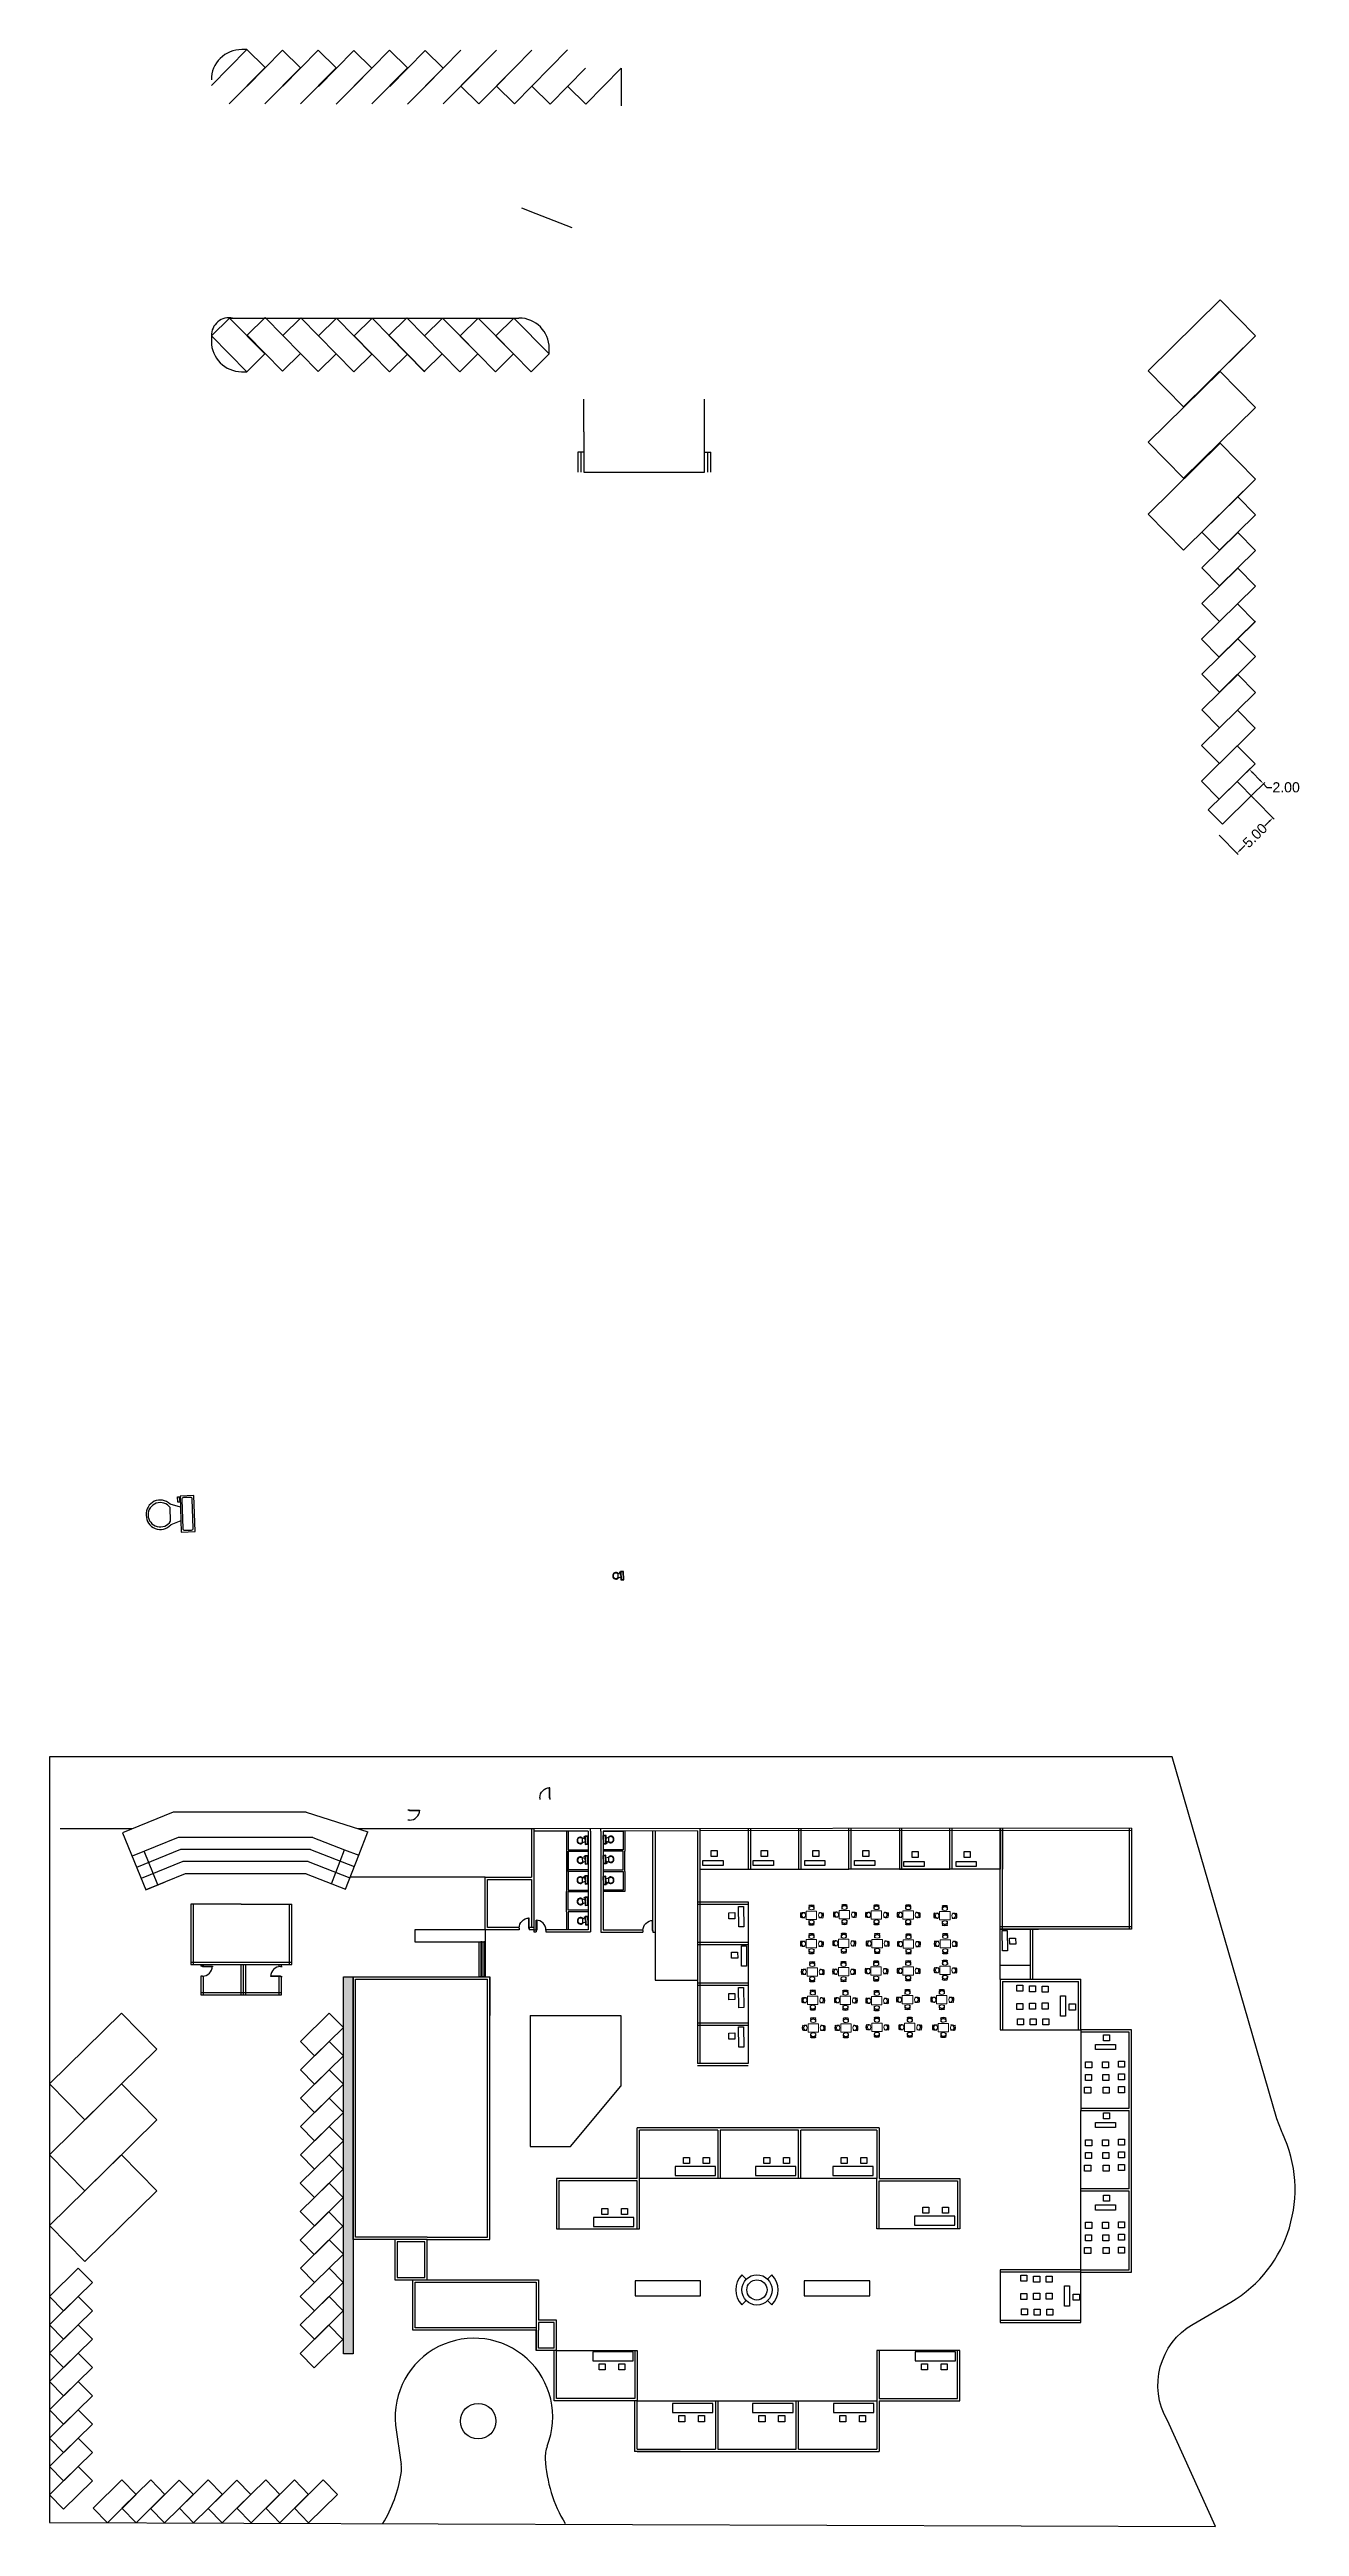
# Model space of a CAD drawing. Header units: inches. Extents: x 1919 to 4210, y 828 to 3049.
# Drawn here: x 2153.3 to 2277.2, y 987.5 to 1232.8 of the extents above; entities that cross this region are included whole.
import ezdxf

# ---------------------------------------------------------------- set-up
doc = ezdxf.new("R2010")
doc.units = ezdxf.units.IN
doc.header["$MEASUREMENT"] = 0
doc.layers.add('BOUNDRY WALL', color=3, linetype='Continuous')
doc.layers.add('finiture', color=7, linetype='Continuous', lineweight=20)
doc.styles.get("Standard").update_dxf_attribs({"font": 'arial.ttf'})
doc.dimstyles.new('SEJAL-1', dxfattribs={"dimtxt": 1, "dimasz": 0.5, "dimexe": 0.18, "dimexo": 0.0625, "dimgap": 0.09, "dimtad": 0, "dimtoh": 1, "dimzin": 0, "dimdsep": 46, "dimtxsty": 'Standard', "dimcen": 0.09, "dimadec": 0, "dimazin": 0, "dimtfac": 1, "dimtofl": 0, "dimtmove": 0, "dimatfit": 3, "dimfxl": 1, "dimtolj": 1, "dimtzin": 0, "dimarcsym": 0})

msp = doc.modelspace()

# ---------------------------------------------------------------- blocks, each defined once
blk = doc.blocks.new('*U10')
for p, q in [((-10, -8.5), (-8, -8.5)), ((-10, -9.5), (-10, -8.5)), ((-7, -9.5), (-10, -9.5)), ((-8, -8.5), (-8, -8)), ((-7, -8), (-7, -9.5)), ((-4, -8), (-6, -14)), ((4, -14), (-4, -14)), ((4, -8), (6, -14)), ((9.5, -6), (9.5, -2))]:
    blk.add_line(p, q)
blk.add_lwpolyline([(10.5, -8), (10.5, 0), (-10.5, 0), (-10.5, -8)], close=True)
for points in [[(-9.5, -2), (-9.5, -6)], [(8.5, -1), (-8.5, -1)], [(-8.5, -7), (8.5, -7)]]:
    blk.add_lwpolyline(points)
for centre, radius, start, end in [((-8.625, -1.875), 0.8839, 81.8699, 188.1301), ((-8.625, -6.125), 0.8839, 171.869898, 278.1301), ((-0.4772, -19.9188), 8.0953, 133.01722, 273.38), ((0.0374, -19.8731), 7.127, 124.50543, 269.7), ((-0.0373, -19.8731), 7.127, 270.3, 55.4946), ((0.4773, -19.9188), 8.0953, 266.62, 46.9828), ((8.625, -1.875), 0.8839, 351.8699, 98.1301), ((8.625, -6.125), 0.8839, 261.8699, 8.1301)]:
    blk.add_arc(centre, radius, start, end)
blk = doc.blocks.new('*U23')
for p, q in [((-600, 0), (-600, 100)), ((0, 0), (0, 100))]:
    blk.add_line(p, q)
blk.add_lwpolyline([(0, 0), (0, -600), (-43.75, -600), (-43.75, 0)], close=True)
blk.add_arc((0, 0), 600, 180, 270)
blk = doc.blocks.new('*D26')
at = {"color": 0, "lineweight": -2, "transparency": 16777216}
for p, q in [((2272.83, 1158.51), (2274.71, 1156.6)), ((2274.23, 1156.38), (2273.79, 1155.95)), ((2269.27, 1155), (2271.15, 1153.09)), ((2271.38, 1153.57), (2271.82, 1154))]:
    blk.add_line(p, q, dxfattribs=at)
at = {"color": 0, "transparency": 16777216}
for points in [[(2274.17, 1156.44), (2274.29, 1156.32), (2274.59, 1156.73)], [(2271.32, 1153.63), (2271.44, 1153.51), (2271.03, 1153.22)]]:
    blk.add_solid(points, dxfattribs=at)
at = {"layer": 'Defpoints', "color": 0, "transparency": 16777216}
for p in [(2272.79, 1158.56), (2269.23, 1155.05), (2271.03, 1153.22)]:
    blk.add_point(p, dxfattribs=at)
at = {"color": 0, "transparency": 16777216, "insert": (2272.81, 1154.98), "char_height": 1, "attachment_point": 5, "rotation": 44.5619}
blk.add_mtext('\\A1;5.00', dxfattribs=at)
blk = doc.blocks.new('*D27')
at = {"color": 0, "lineweight": -2, "transparency": 16777216}
for p, q in [((2271.08, 1160.38), (2272.38, 1161.66)), ((2272.6, 1161.18), (2273.3, 1160.47)), ((2272.48, 1158.96), (2273.78, 1160.24)), ((2273.65, 1160.11), (2274, 1159.75)), ((2274, 1159.75), (2274.5, 1159.75))]:
    blk.add_line(p, q, dxfattribs=at)
at = {"color": 0, "transparency": 16777216}
for points in [[(2272.66, 1161.24), (2272.54, 1161.12), (2272.25, 1161.53)], [(2273.36, 1160.52), (2273.24, 1160.41), (2273.65, 1160.11)]]:
    blk.add_solid(points, dxfattribs=at)
at = {"layer": 'Defpoints', "color": 0, "transparency": 16777216}
for p in [(2271.04, 1160.34), (2272.44, 1158.91), (2273.65, 1160.11)]:
    blk.add_point(p, dxfattribs=at)
at = {"color": 0, "transparency": 16777216, "insert": (2275.9, 1159.75), "char_height": 1, "attachment_point": 5}
blk.add_mtext('\\A1;2.00', dxfattribs=at)

# ---------------------------------------------------------------- dimensions: what is measured, and where the dimension line sits
for p1, p2, distance, picture, middle in [((2271.03589, 1160.33818), (2272.43925, 1158.91319), 1.70487, '*D27', (2275.9004, 1159.75322)), ((2272.79009, 1158.55695), (2269.22763, 1155.04855), 2.5622, '*D26', (2272.8067, 1154.9772))]:
    dim = msp.add_aligned_dim(p1=p1, p2=p2, distance=distance, dimstyle='SEJAL-1')
    dim.commit()
    dim.dimension.update_dxf_attribs({"geometry": picture, "text_midpoint": middle})

# ---------------------------------------------------------------- hatches: boundary and pattern name
h = msp.add_hatch()
h.set_pattern_fill('GRASS', color=3, scale=0.5)
h.paths.add_polyline_path([(2183.42901, 1041.89485), (2182.45064, 1041.89485), (2182.45064, 1004.57432), (2183.42901, 1004.57432)])

# ---------------------------------------------------------------- linework, layer by layer
for p, q in [((2172.86741, 1232.84336), (2169.35901, 1229.28089)), ((2172.86741, 1232.84336), (2172.36676, 1232.84463)), ((2172.86741, 1232.84336), (2174.64864, 1231.08916)), ((2176.40284, 1232.78496), (2172.89444, 1229.2225)), ((2176.40284, 1232.78496), (2178.18407, 1231.03076)), ((2179.93827, 1232.78496), (2176.42987, 1229.2225)), ((2179.93827, 1232.78496), (2181.7195, 1231.03076)), ((2183.4737, 1232.75793), (2179.9653, 1229.19547)), ((2183.4737, 1232.75793), (2185.25493, 1231.00373)), ((2187.00913, 1232.78496), (2183.50073, 1229.2225)), ((2187.00913, 1232.78496), (2188.79036, 1231.03076)), ((2190.54456, 1232.75793), (2187.03616, 1229.19547)), ((2190.54456, 1232.75793), (2192.32579, 1231.00373)), ((2194.07999, 1232.78496), (2190.57159, 1229.2225)), ((2197.61542, 1232.78501), (2194.10702, 1229.22254)), ((2201.12419, 1232.78496), (2197.61579, 1229.2225)), ((2204.65962, 1232.81199), (2201.15122, 1229.24953)), ((2174.64864, 1231.03076), (2171.14024, 1227.4683)), ((2178.18407, 1231.03076), (2174.67567, 1227.4683)), ((2181.7195, 1231.03076), (2178.2111, 1227.4683)), ((2185.25493, 1231.00373), (2181.74653, 1227.44127)), ((2188.79036, 1231.03076), (2185.28196, 1227.4683)), ((2192.32579, 1231.00373), (2188.81739, 1227.44127)), ((2195.86122, 1231.03076), (2192.35282, 1227.4683)), ((2199.39665, 1231.03081), (2195.88826, 1227.46834)), ((2202.90542, 1231.03076), (2199.39702, 1227.4683)), ((2206.44085, 1230.9994), (2202.93245, 1227.43694)), ((2209.97628, 1230.9994), (2206.46788, 1227.43694)), ((2209.97628, 1230.9994), (2209.97628, 1227.27296)), ((2194.10702, 1229.22254), (2195.88826, 1227.46834)), ((2197.61579, 1229.2225), (2199.39702, 1227.4683)), ((2201.15122, 1229.19114), (2202.93245, 1227.43694)), ((2204.68665, 1229.19114), (2206.46788, 1227.43694)), ((2201.54783, 1216.57938), (2200.15063, 1217.12512)), ((2205.13308, 1215.17903), (2201.54783, 1216.57938)), ((2269.35183, 1208.03937), (2262.22691, 1201.02258)), ((2272.86023, 1204.47691), (2269.35183, 1208.03937)), ((2169.36209, 1204.49318), (2171.14332, 1206.24738)), ((2174.65172, 1202.68492), (2171.14332, 1206.24738)), ((2171.14332, 1206.24738), (2199.59968, 1206.24738)), ((2172.89752, 1204.53242), (2174.67875, 1206.28661)), ((2178.18715, 1202.72415), (2174.67875, 1206.28661)), ((2176.43295, 1204.50538), (2178.21418, 1206.25958)), ((2181.72258, 1202.69712), (2178.21418, 1206.25958)), ((2179.96838, 1204.47835), (2181.74961, 1206.23255)), ((2185.25801, 1202.67009), (2181.74961, 1206.23255)), ((2183.50381, 1204.47831), (2185.28504, 1206.2325)), ((2188.79344, 1202.67004), (2185.28504, 1206.2325)), ((2186.95796, 1204.52021), (2188.73919, 1206.27441)), ((2192.24759, 1202.71195), (2188.73919, 1206.27441)), ((2190.49339, 1204.49318), (2192.27462, 1206.24738)), ((2195.78302, 1202.68492), (2192.27462, 1206.24738)), ((2194.02882, 1204.49318), (2195.81005, 1206.24738)), ((2199.31845, 1202.68492), (2195.81005, 1206.24738)), ((2197.56425, 1204.49318), (2199.34548, 1206.24738)), ((2199.34548, 1206.24738), (2202.85388, 1202.68492)), ((2199.34548, 1206.24738), (2199.85388, 1206.24738)), ((2172.87049, 1200.93072), (2169.36209, 1204.49318)), ((2169.36209, 1204.49318), (2169.36209, 1203.93072)), ((2172.87049, 1200.93072), (2174.65172, 1202.68492)), ((2176.40592, 1200.96995), (2172.89752, 1204.53242)), ((2176.40592, 1200.96995), (2178.18715, 1202.72415)), ((2179.94135, 1200.94292), (2176.43295, 1204.50538)), ((2179.94135, 1200.94292), (2181.72258, 1202.69712)), ((2183.47678, 1200.91589), (2179.96838, 1204.47835)), ((2183.47678, 1200.91589), (2185.25801, 1202.67009)), ((2187.01221, 1200.91584), (2183.50381, 1204.47831)), ((2190.46636, 1200.95775), (2186.95796, 1204.52021)), ((2187.01221, 1200.91584), (2188.79344, 1202.67004)), ((2190.52098, 1200.91589), (2187.01258, 1204.47835)), ((2190.46636, 1200.95775), (2192.24759, 1202.71195)), ((2194.00179, 1200.93072), (2190.49339, 1204.49318)), ((2194.00179, 1200.93072), (2195.78302, 1202.68492)), ((2197.53722, 1200.93072), (2194.02882, 1204.49318)), ((2197.53722, 1200.93072), (2199.31845, 1202.68492)), ((2201.07265, 1200.93072), (2197.56425, 1204.49318)), ((2201.07265, 1200.93072), (2202.85388, 1202.68492)), ((2202.85388, 1202.68492), (2202.85388, 1203.24738)), ((2272.86023, 1204.47691), (2265.7353, 1197.46012)), ((2271.10216, 1202.74552), (2267.5397, 1199.23713)), ((2271.10216, 1202.74552), (2272.86023, 1204.47691)), ((2172.36209, 1200.93072), (2172.87049, 1200.93072)), ((2263.9811, 1199.24135), (2262.22691, 1201.02258)), ((2206.28211, 1194.96719), (2206.28211, 1198.21219)), ((2218.26006, 1190.96719), (2218.26006, 1198.21219)), ((2265.7353, 1197.46012), (2263.9811, 1199.24135)), ((2271.10216, 1195.6661), (2267.5397, 1192.1577)), ((2271.10216, 1195.6661), (2272.86023, 1197.39748)), ((2205.68211, 1192.96719), (2205.68211, 1190.96719)), ((2206.28211, 1192.96719), (2205.68211, 1192.96719)), ((2205.98211, 1192.96719), (2205.98211, 1190.96719)), ((2206.28211, 1194.96719), (2206.28211, 1190.96719)), ((2218.26006, 1192.96719), (2218.86006, 1192.96719)), ((2218.56006, 1190.96719), (2218.56006, 1192.96719)), ((2218.86006, 1190.96719), (2218.86006, 1192.96719)), ((2269.35183, 1193.83419), (2262.22691, 1186.81739)), ((2271.10603, 1192.05296), (2269.35183, 1193.83419)), ((2206.28211, 1190.96719), (2218.26006, 1190.96719)), ((2272.86023, 1190.27173), (2265.7353, 1183.25493)), ((2271.10216, 1188.54034), (2272.86023, 1190.27173)), ((2272.86023, 1190.27173), (2271.10603, 1192.05296)), ((2271.10216, 1188.54034), (2267.5397, 1185.03194)), ((2271.10216, 1188.54034), (2267.5397, 1185.03194)), ((2272.85636, 1186.75911), (2271.10216, 1188.54034)), ((2263.9811, 1185.03616), (2262.22691, 1186.81739)), ((2272.85636, 1186.75911), (2269.2939, 1183.25071)), ((2265.7353, 1183.25493), (2263.9811, 1185.03616)), ((2269.2939, 1183.25071), (2267.5397, 1185.03194)), ((2271.10216, 1185.00491), (2267.5397, 1181.49651)), ((2272.85636, 1183.22367), (2269.2939, 1179.71528)), ((2272.85636, 1183.22367), (2271.10216, 1185.00491)), ((2269.2939, 1179.71528), (2267.5397, 1181.49651)), ((2271.10216, 1181.46948), (2267.5397, 1177.96108)), ((2272.85636, 1179.68824), (2271.10216, 1181.46948)), ((2271.07513, 1177.93405), (2267.51267, 1174.42565)), ((2269.2939, 1176.17985), (2267.5397, 1177.96108)), ((2272.85636, 1179.68824), (2269.2939, 1176.17985)), ((2272.82933, 1176.15281), (2271.07513, 1177.93405)), ((2272.82933, 1176.15281), (2269.26686, 1172.64442)), ((2272.87119, 1176.20743), (2269.30873, 1172.69903)), ((2269.26686, 1172.64442), (2267.51267, 1174.42565)), ((2271.11704, 1174.4799), (2267.55457, 1170.9715)), ((2272.87123, 1172.69867), (2271.11704, 1174.4799)), ((2271.11699, 1170.94447), (2267.55453, 1167.43607)), ((2269.30877, 1169.19027), (2267.55457, 1170.9715)), ((2272.87123, 1172.69867), (2269.30877, 1169.19027)), ((2272.87119, 1169.16324), (2271.11699, 1170.94447)), ((2272.87119, 1169.16324), (2269.30873, 1165.65484)), ((2271.08996, 1167.40904), (2267.52749, 1163.90064)), ((2269.30873, 1165.65484), (2267.55453, 1167.43607)), ((2272.84416, 1165.62781), (2269.28169, 1162.11941)), ((2272.84416, 1165.62781), (2271.08996, 1167.40904)), ((2271.06293, 1163.87361), (2267.50046, 1160.36521)), ((2269.28169, 1162.11941), (2267.52749, 1163.90064)), ((2272.81712, 1162.09238), (2271.06293, 1163.87361)), ((2272.81712, 1162.09238), (2269.25466, 1158.58398)), ((2269.25466, 1158.58398), (2267.50046, 1160.36521)), ((2271.03589, 1160.33818), (2268.18592, 1157.53146)), ((2272.43925, 1158.91319), (2269.58928, 1156.10647)), ((2272.79009, 1158.55695), (2271.03589, 1160.33818)), ((2269.58928, 1156.10647), (2268.18592, 1157.53146)), ((2165.57295, 1058.22277), (2160.55126, 1056.17528)), ((2178.74669, 1058.22277), (2165.57295, 1058.22277)), ((2178.74669, 1058.22277), (2184.87816, 1056.27669)), ((2161.53967, 1056.57829), (2154.35901, 1056.57829)), ((2160.55126, 1056.17528), (2162.85433, 1050.52675)), ((2166.06303, 1055.72277), (2161.49514, 1053.86031)), ((2166.76874, 1055.72277), (2166.06303, 1055.72277)), ((2179.4248, 1055.72277), (2166.76874, 1055.72277)), ((2179.4248, 1055.72277), (2182.57141, 1054.49375)), ((2201.3174, 1056.57829), (2183.92793, 1056.57829)), ((2183.96861, 1053.94802), (2184.87816, 1056.27669)), ((2201.0874, 1056.57829), (2201.0874, 1051.77829)), ((2260.55901, 1056.63821), (2201.3174, 1056.57829)), ((2201.3174, 1056.57829), (2201.3174, 1046.37696)), ((2206.72901, 1056.35376), (2201.31763, 1056.34829)), ((2204.57901, 1056.35376), (2204.57901, 1054.35376)), ((2206.72901, 1056.35376), (2204.72901, 1056.35376)), ((2204.72901, 1056.35376), (2204.72901, 1054.50376)), ((2206.72901, 1056.35376), (2206.72901, 1046.57829)), ((2206.95901, 1056.35399), (2206.95878, 1056.58399)), ((2206.95901, 1056.35399), (2206.95901, 1046.37696)), ((2207.95901, 1056.355), (2207.95878, 1056.585)), ((2207.95901, 1056.355), (2207.95901, 1046.34829)), ((2217.55901, 1056.36472), (2208.18901, 1056.35524)), ((2208.18901, 1056.35524), (2208.18901, 1046.57829)), ((2208.18901, 1056.35524), (2208.18901, 1054.35524)), ((2208.18901, 1056.35524), (2210.18901, 1056.35524)), ((2210.18901, 1056.35524), (2210.18901, 1054.50524)), ((2210.33901, 1056.35524), (2210.33901, 1054.35524)), ((2213.12901, 1046.50254), (2213.11904, 1056.36022)), ((2213.35901, 1056.36047), (2213.35901, 1041.57829)), ((2217.55901, 1056.36472), (2217.55901, 1052.57829)), ((2217.78901, 1056.57829), (2217.78901, 1052.57829)), ((2260.55924, 1056.40821), (2217.78901, 1056.36495)), ((2222.55901, 1056.59977), (2222.55901, 1052.9039)), ((2222.55901, 1056.57829), (2222.55901, 1052.57829)), ((2222.78901, 1056.59977), (2222.78901, 1052.9039)), ((2222.78901, 1056.57829), (2222.78901, 1052.57829)), ((2227.55901, 1056.57829), (2227.55901, 1052.57829)), ((2227.78901, 1056.57829), (2227.78901, 1052.57829)), ((2232.55901, 1052.57829), (2232.55901, 1056.57829)), ((2232.78901, 1052.57829), (2232.78901, 1056.57829)), ((2237.55901, 1056.57829), (2237.55901, 1052.57829)), ((2237.78901, 1056.57829), (2237.78901, 1052.57829)), ((2242.55901, 1052.57829), (2242.55901, 1056.57829)), ((2242.78901, 1052.57829), (2242.78901, 1056.57829)), ((2247.55901, 1046.63821), (2247.55901, 1056.63821)), ((2247.55901, 1056.57829), (2247.55901, 1052.57829)), ((2247.78901, 1046.63821), (2247.78901, 1056.63821)), ((2247.78901, 1056.57829), (2247.78901, 1052.57829)), ((2260.32901, 1056.63821), (2260.32901, 1046.63821)), ((2260.55901, 1056.63821), (2260.55901, 1046.63821)), ((2166.29826, 1054.52277), (2161.9482, 1052.74913)), ((2166.5335, 1053.32277), (2162.40127, 1051.63794)), ((2164.05865, 1051.01627), (2162.69892, 1054.35113)), ((2179.19876, 1054.52277), (2166.29826, 1054.52277)), ((2178.97272, 1053.32277), (2166.5335, 1053.32277)), ((2178.97272, 1053.32277), (2183.09544, 1051.71249)), ((2179.19876, 1054.52277), (2183.53203, 1052.83025)), ((2181.69824, 1052.25822), (2182.57141, 1054.49375)), ((2182.57141, 1054.49375), (2183.96861, 1053.94802)), ((2182.65886, 1050.59473), (2183.96861, 1053.94802)), ((2204.57901, 1054.35376), (2204.57901, 1052.35376)), ((2204.72901, 1054.50376), (2206.72901, 1054.50376)), ((2204.72901, 1054.35376), (2206.72901, 1054.35376)), ((2204.72901, 1052.35376), (2204.72901, 1054.35376)), ((2204.72901, 1054.35376), (2204.72901, 1052.50376)), ((2206.72901, 1054.35376), (2206.72901, 1052.35376)), ((2210.18901, 1054.50524), (2208.18901, 1054.50524)), ((2210.18901, 1054.35524), (2208.18901, 1054.35524)), ((2208.18901, 1054.35524), (2208.18901, 1054.35524)), ((2208.18901, 1054.35524), (2208.18901, 1052.35524)), ((2210.18901, 1052.50524), (2210.18901, 1054.35524)), ((2210.33901, 1052.35524), (2210.33901, 1054.35524)), ((2217.55901, 1052.9039), (2217.55901, 1048.9039)), ((2218.09311, 1053.44064), (2220.09311, 1053.44064)), ((2218.09311, 1052.94064), (2218.09311, 1053.44064)), ((2220.09311, 1052.94064), (2218.09311, 1052.94064)), ((2218.89592, 1053.81715), (2218.89592, 1054.41715)), ((2218.89592, 1054.41715), (2219.49592, 1054.41715)), ((2219.49592, 1053.81715), (2218.89592, 1053.81715)), ((2219.49592, 1054.41715), (2219.49592, 1053.81715)), ((2220.09311, 1053.44064), (2220.09311, 1052.94064)), ((2223.07473, 1053.44064), (2225.07473, 1053.44064)), ((2223.07473, 1052.94064), (2223.07473, 1053.44064)), ((2225.07473, 1052.94064), (2223.07473, 1052.94064)), ((2223.87754, 1053.81715), (2223.87754, 1054.41715)), ((2223.87754, 1054.41715), (2224.47754, 1054.41715)), ((2224.47754, 1053.81715), (2223.87754, 1053.81715)), ((2224.47754, 1054.41715), (2224.47754, 1053.81715)), ((2225.07473, 1053.44064), (2225.07473, 1052.94064)), ((2228.17937, 1053.44064), (2230.17937, 1053.44064)), ((2228.17937, 1052.94064), (2228.17937, 1053.44064)), ((2230.17937, 1052.94064), (2228.17937, 1052.94064)), ((2228.98218, 1053.81715), (2228.98218, 1054.41715)), ((2228.98218, 1054.41715), (2229.58218, 1054.41715)), ((2229.58218, 1053.81715), (2228.98218, 1053.81715)), ((2229.58218, 1054.41715), (2229.58218, 1053.81715)), ((2230.17937, 1053.44064), (2230.17937, 1052.94064)), ((2233.13023, 1053.44064), (2235.13023, 1053.44064)), ((2233.13023, 1052.94064), (2233.13023, 1053.44064)), ((2235.13023, 1052.94064), (2233.13023, 1052.94064)), ((2233.93305, 1053.81715), (2233.93305, 1054.41715)), ((2233.93305, 1054.41715), (2234.53305, 1054.41715)), ((2234.53305, 1053.81715), (2233.93305, 1053.81715)), ((2234.53305, 1054.41715), (2234.53305, 1053.81715)), ((2235.13023, 1053.44064), (2235.13023, 1052.94064)), ((2238.01961, 1053.34847), (2240.01961, 1053.34847)), ((2238.01961, 1052.84847), (2238.01961, 1053.34847)), ((2240.01961, 1052.84847), (2238.01961, 1052.84847)), ((2238.82243, 1053.72498), (2238.82243, 1054.32498)), ((2238.82243, 1054.32498), (2239.42243, 1054.32498)), ((2239.42243, 1053.72498), (2238.82243, 1053.72498)), ((2239.42243, 1054.32498), (2239.42243, 1053.72498)), ((2240.01961, 1053.34847), (2240.01961, 1052.84847)), ((2243.18574, 1053.34847), (2245.18574, 1053.34847)), ((2243.18574, 1052.84847), (2243.18574, 1053.34847)), ((2245.18574, 1052.84847), (2243.18574, 1052.84847)), ((2243.98855, 1053.72498), (2243.98855, 1054.32498)), ((2243.98855, 1054.32498), (2244.58855, 1054.32498)), ((2244.58855, 1053.72498), (2243.98855, 1053.72498)), ((2244.58855, 1054.32498), (2244.58855, 1053.72498)), ((2245.18574, 1053.34847), (2245.18574, 1052.84847)), ((2166.76874, 1052.12277), (2162.85433, 1050.52675)), ((2162.85433, 1050.52675), (2164.7034, 1051.28894)), ((2162.85433, 1050.52675), (2164.05865, 1051.01627)), ((2178.74669, 1052.12277), (2166.76874, 1052.12277)), ((2178.74669, 1052.12277), (2182.65886, 1050.59473)), ((2181.26165, 1051.14046), (2181.69824, 1052.25822)), ((2196.5174, 1051.77829), (2183.12114, 1051.77829)), ((2196.5174, 1046.57829), (2196.5174, 1051.77829)), ((2196.5174, 1051.77829), (2201.0874, 1051.77829)), ((2196.7474, 1046.80829), (2196.7474, 1051.54829)), ((2196.7474, 1051.54829), (2201.0874, 1051.54829)), ((2201.0874, 1051.54829), (2201.0874, 1046.80829)), ((2204.57901, 1052.35376), (2204.57901, 1050.35376)), ((2204.57901, 1048.35376), (2204.57901, 1050.35376)), ((2206.72901, 1052.50376), (2204.72901, 1052.50376)), ((2206.72901, 1052.35376), (2204.72901, 1052.35376)), ((2204.72901, 1052.35376), (2204.72901, 1050.50376)), ((2204.72901, 1050.50376), (2206.72901, 1050.50376)), ((2204.72901, 1050.35376), (2206.72901, 1050.35376)), ((2204.72901, 1048.50376), (2204.72901, 1050.35376)), ((2206.72901, 1050.35376), (2206.72901, 1048.35376)), ((2208.18901, 1052.50524), (2210.18901, 1052.50524)), ((2208.18901, 1052.35524), (2210.18901, 1052.35524)), ((2210.18901, 1050.50524), (2208.18901, 1050.50524)), ((2210.33901, 1050.35524), (2208.18901, 1050.35524)), ((2210.18901, 1052.35524), (2210.18901, 1050.50524)), ((2210.33901, 1052.35524), (2210.33901, 1050.35524)), ((2217.55901, 1052.57829), (2217.55901, 1033.32681)), ((2217.78901, 1052.58395), (2222.55901, 1052.58395)), ((2217.78901, 1052.57829), (2217.78901, 1033.32681)), ((2222.55901, 1052.57829), (2227.55901, 1052.57829)), ((2227.55901, 1052.57829), (2232.55901, 1052.57829)), ((2237.55901, 1052.57829), (2232.55901, 1052.57829)), ((2237.55901, 1052.57829), (2242.55901, 1052.57829)), ((2242.55901, 1052.57829), (2237.55901, 1052.57829)), ((2247.55901, 1052.57829), (2242.55901, 1052.57829)), ((2172.3279, 1049.12277), (2167.3279, 1049.12277)), ((2167.3279, 1049.12277), (2167.3279, 1043.12277)), ((2167.5579, 1049.12277), (2167.5579, 1043.12277)), ((2172.3279, 1049.12277), (2177.3279, 1049.12277)), ((2177.0979, 1043.12277), (2177.0979, 1049.12277)), ((2177.3279, 1043.12277), (2177.3279, 1049.12277)), ((2204.57901, 1048.35376), (2204.57901, 1046.60696)), ((2206.72901, 1048.50376), (2204.72901, 1048.50376)), ((2206.72901, 1048.35376), (2204.72901, 1048.35376)), ((2204.72901, 1048.35376), (2204.72901, 1046.60696)), ((2217.55901, 1049.32681), (2222.55901, 1049.32681)), ((2217.55901, 1049.09681), (2222.55901, 1049.09681)), ((2220.65322, 1048.2646), (2221.25318, 1048.27125)), ((2220.65987, 1047.66464), (2220.65322, 1048.2646)), ((2221.25318, 1048.27125), (2221.25983, 1047.67129)), ((2221.62304, 1048.87258), (2222.12301, 1048.87812)), ((2221.64522, 1046.8727), (2221.62304, 1048.87258)), ((2222.12301, 1048.87812), (2222.14519, 1046.87825)), ((2222.55901, 1049.32681), (2222.55901, 1044.9039)), ((2196.5174, 1046.57829), (2189.5174, 1046.57829)), ((2189.5174, 1046.57829), (2189.5174, 1045.37829)), ((2189.5174, 1045.37829), (2196.5174, 1045.37829)), ((2195.9174, 1041.89485), (2195.9174, 1045.37829)), ((2196.2174, 1045.37829), (2196.0674, 1045.37829)), ((2196.0674, 1045.37829), (2196.0674, 1041.89485)), ((2196.2174, 1041.89485), (2196.2174, 1045.37829)), ((2196.5174, 1045.37829), (2196.3674, 1045.37829)), ((2196.3674, 1045.37829), (2196.3674, 1041.89485)), ((2196.5174, 1046.57829), (2196.5174, 1041.89485)), ((2199.87315, 1046.57829), (2196.5174, 1046.57829)), ((2199.87536, 1046.80829), (2196.7474, 1046.80829)), ((2201.3174, 1046.80829), (2200.8574, 1046.80829)), ((2201.3174, 1046.57829), (2200.8574, 1046.57829)), ((2201.3174, 1046.57829), (2201.5474, 1046.57829)), ((2201.3174, 1046.37696), (2201.5474, 1046.37696)), ((2202.52944, 1046.60696), (2206.72901, 1046.60696)), ((2202.53165, 1046.37696), (2206.95901, 1046.37696)), ((2207.95901, 1046.34829), (2212.14476, 1046.34829)), ((2208.18901, 1046.57829), (2212.14768, 1046.57829)), ((2213.12901, 1046.34829), (2213.35901, 1046.34829)), ((2221.25983, 1047.67129), (2220.65987, 1047.66464)), ((2222.14519, 1046.87825), (2221.64522, 1046.8727)), ((2260.55901, 1046.86821), (2247.55901, 1046.86821)), ((2247.55901, 1041.63821), (2247.55901, 1046.63821)), ((2247.55901, 1046.63821), (2251.35901, 1046.63821)), ((2260.55901, 1046.63821), (2247.55901, 1046.63821)), ((2247.74962, 1046.49487), (2248.24959, 1046.50041)), ((2247.77179, 1044.49499), (2247.74962, 1046.49487)), ((2248.24959, 1046.50041), (2248.27176, 1044.50054)), ((2248.48994, 1045.73419), (2249.0899, 1045.74084)), ((2248.49659, 1045.13423), (2248.48994, 1045.73419)), ((2249.0899, 1045.74084), (2249.09655, 1045.14088)), ((2250.55901, 1041.66564), (2250.55901, 1046.63821)), ((2250.78901, 1041.66564), (2250.78901, 1046.63821)), ((2167.3279, 1043.35277), (2177.3279, 1043.35277)), ((2167.3279, 1043.12277), (2177.3279, 1043.12277)), ((2167.3279, 1043.12277), (2168.3279, 1043.12277)), ((2168.3279, 1043.12277), (2168.3279, 1042.95946)), ((2168.5579, 1043.12277), (2168.5579, 1042.88769)), ((2172.3279, 1040.12277), (2172.3279, 1043.12277)), ((2172.5579, 1040.12277), (2172.5579, 1043.12277)), ((2172.7879, 1040.12277), (2172.7879, 1043.12277)), ((2176.0979, 1042.92808), (2176.0979, 1043.12277)), ((2176.3279, 1042.93762), (2176.3279, 1043.12277)), ((2222.55901, 1045.32681), (2217.55901, 1045.32681)), ((2222.55901, 1045.09681), (2217.55901, 1045.09681)), ((2220.92998, 1044.36307), (2221.52995, 1044.36973)), ((2220.93664, 1043.76311), (2220.92998, 1044.36307)), ((2221.5366, 1043.76976), (2220.93664, 1043.76311)), ((2221.52995, 1044.36973), (2221.5366, 1043.76976)), ((2221.89981, 1044.97105), (2222.39978, 1044.9766)), ((2221.92199, 1042.97118), (2221.89981, 1044.97105)), ((2222.42196, 1042.97672), (2221.92199, 1042.97118)), ((2222.39978, 1044.9766), (2222.42196, 1042.97672)), ((2222.55901, 1044.9039), (2222.55901, 1033.32681)), ((2247.55901, 1043.06595), (2250.55901, 1043.06595)), ((2248.27176, 1044.50054), (2247.77179, 1044.49499)), ((2249.09655, 1045.14088), (2248.49659, 1045.13423)), ((2168.3279, 1041.97521), (2168.3279, 1040.12277)), ((2168.5579, 1041.97872), (2168.5579, 1040.12277)), ((2176.0979, 1040.12277), (2176.0979, 1042.02291)), ((2176.3279, 1040.12277), (2176.3279, 1041.95332)), ((2183.42901, 1041.89485), (2196.95901, 1041.89485)), ((2183.42901, 1015.89485), (2183.42901, 1041.89485)), ((2183.65901, 1016.12485), (2183.65901, 1041.66485)), ((2183.65901, 1041.66485), (2196.72901, 1041.66485)), ((2196.0674, 1041.89485), (2195.9174, 1041.89485)), ((2196.3674, 1041.89485), (2196.2174, 1041.89485)), ((2196.72901, 1016.12485), (2196.72901, 1041.66485)), ((2196.95901, 1015.89485), (2196.95901, 1041.89485)), ((2196.95901, 1041.89485), (2196.95901, 1038.09485)), ((2213.35901, 1041.57829), (2217.55901, 1041.57829)), ((2217.55901, 1041.32681), (2222.55901, 1041.32681)), ((2217.55901, 1041.09681), (2222.55901, 1041.09681)), ((2221.62304, 1040.85447), (2222.12301, 1040.86002)), ((2221.64522, 1038.8546), (2221.62304, 1040.85447)), ((2222.12301, 1040.86002), (2222.14519, 1038.86014)), ((2247.55901, 1041.66564), (2247.55901, 1036.66564)), ((2247.55901, 1041.66564), (2255.55901, 1041.66564)), ((2247.55901, 1041.66564), (2250.55901, 1041.66564)), ((2247.78901, 1041.43564), (2255.32901, 1041.43564)), ((2247.78901, 1041.43564), (2247.78901, 1036.66564)), ((2249.21319, 1041.09661), (2249.81319, 1041.09661)), ((2249.21319, 1040.49661), (2249.21319, 1041.09661)), ((2249.21319, 1041.09661), (2249.81319, 1041.09661)), ((2249.81319, 1040.49661), (2249.21319, 1040.49661)), ((2249.81319, 1040.49661), (2249.21319, 1040.49661)), ((2249.81319, 1041.09661), (2249.81319, 1040.49661)), ((2249.81319, 1041.09661), (2249.81319, 1040.49661)), ((2250.47094, 1040.4159), (2250.47094, 1041.0159)), ((2250.47094, 1041.0159), (2251.07094, 1041.0159)), ((2250.47094, 1040.4159), (2250.47094, 1041.0159)), ((2250.47094, 1041.0159), (2251.07094, 1041.0159)), ((2251.07094, 1041.0159), (2251.07094, 1040.4159)), ((2251.07094, 1041.0159), (2251.07094, 1040.4159)), ((2251.71257, 1040.39977), (2251.71257, 1040.99977)), ((2251.71257, 1040.99977), (2252.31257, 1040.99977)), ((2251.71257, 1040.39977), (2251.71257, 1040.99977)), ((2251.71257, 1040.99977), (2252.31257, 1040.99977)), ((2252.31257, 1040.99977), (2252.31257, 1040.39977)), ((2252.31257, 1040.99977), (2252.31257, 1040.39977)), ((2255.32901, 1041.63821), (2255.32901, 1041.66564)), ((2255.32901, 1036.66564), (2255.32901, 1041.43564)), ((2255.55901, 1036.66564), (2255.55901, 1041.66564)), ((2168.3279, 1040.35277), (2176.3279, 1040.35277)), ((2168.3279, 1040.12277), (2176.3279, 1040.12277)), ((2168.3279, 1040.12277), (2172.3279, 1040.12277)), ((2200.95901, 1038.09485), (2200.95901, 1025.09485)), ((2200.95901, 1038.09485), (2209.95901, 1038.09485)), ((2209.95901, 1038.09485), (2209.95901, 1031.09485)), ((2220.65322, 1040.24649), (2221.25318, 1040.25315)), ((2220.65987, 1039.64653), (2220.65322, 1040.24649)), ((2221.25983, 1039.65318), (2220.65987, 1039.64653)), ((2221.25318, 1040.25315), (2221.25983, 1039.65318)), ((2222.14519, 1038.86014), (2221.64522, 1038.8546)), ((2249.21319, 1039.27269), (2249.81319, 1039.27269)), ((2249.21319, 1038.67269), (2249.21319, 1039.27269)), ((2249.21319, 1039.27269), (2249.81319, 1039.27269)), ((2249.81319, 1038.67269), (2249.21319, 1038.67269)), ((2249.81319, 1038.67269), (2249.21319, 1038.67269)), ((2249.81319, 1039.27269), (2249.81319, 1038.67269)), ((2249.81319, 1039.27269), (2249.81319, 1038.67269)), ((2251.07094, 1040.4159), (2250.47094, 1040.4159)), ((2251.07094, 1040.4159), (2250.47094, 1040.4159)), ((2250.47094, 1038.70498), (2250.47094, 1039.30498)), ((2250.47094, 1039.30498), (2251.07094, 1039.30498)), ((2250.47094, 1038.70498), (2250.47094, 1039.30498)), ((2250.47094, 1039.30498), (2251.07094, 1039.30498)), ((2251.07094, 1038.70498), (2250.47094, 1038.70498)), ((2251.07094, 1038.70498), (2250.47094, 1038.70498)), ((2251.07094, 1039.30498), (2251.07094, 1038.70498)), ((2251.07094, 1039.30498), (2251.07094, 1038.70498)), ((2252.31257, 1040.39977), (2251.71257, 1040.39977)), ((2252.31257, 1040.39977), (2251.71257, 1040.39977)), ((2251.71257, 1038.72112), (2251.71257, 1039.32112)), ((2251.71257, 1039.32112), (2252.31257, 1039.32112)), ((2251.71257, 1038.72112), (2251.71257, 1039.32112)), ((2251.71257, 1039.32112), (2252.31257, 1039.32112)), ((2252.31257, 1038.72112), (2251.71257, 1038.72112)), ((2252.31257, 1038.72112), (2251.71257, 1038.72112)), ((2252.31257, 1039.32112), (2252.31257, 1038.72112)), ((2252.31257, 1039.32112), (2252.31257, 1038.72112)), ((2253.52895, 1038.02709), (2253.52895, 1040.02709)), ((2253.52895, 1040.02709), (2254.02895, 1040.02709)), ((2254.02895, 1038.02709), (2253.52895, 1038.02709)), ((2254.02895, 1040.02709), (2254.02895, 1038.02709)), ((2254.40545, 1038.62428), (2254.40545, 1039.22428)), ((2254.40545, 1039.22428), (2255.00545, 1039.22428)), ((2255.00545, 1038.62428), (2254.40545, 1038.62428)), ((2255.00545, 1039.22428), (2255.00545, 1038.62428)), ((2222.55901, 1037.32681), (2217.55901, 1037.32681)), ((2222.55901, 1037.09681), (2217.55901, 1037.09681)), ((2220.65322, 1036.34497), (2221.25318, 1036.35162)), ((2220.65987, 1035.745), (2220.65322, 1036.34497)), ((2221.25983, 1035.75166), (2220.65987, 1035.745)), ((2221.25318, 1036.35162), (2221.25983, 1035.75166)), ((2221.62304, 1036.95295), (2222.12301, 1036.95849)), ((2221.64522, 1034.95307), (2221.62304, 1036.95295)), ((2222.12301, 1036.95849), (2222.14519, 1034.95861)), ((2247.55901, 1036.66564), (2255.55901, 1036.66564)), ((2249.26156, 1037.15546), (2249.26156, 1037.75546)), ((2249.26156, 1037.75546), (2249.86156, 1037.75546)), ((2249.26156, 1037.15546), (2249.26156, 1037.75546)), ((2249.26156, 1037.75546), (2249.86156, 1037.75546)), ((2249.86156, 1037.15546), (2249.26156, 1037.15546)), ((2249.86156, 1037.15546), (2249.26156, 1037.15546)), ((2249.86156, 1037.75546), (2249.86156, 1037.15546)), ((2249.86156, 1037.75546), (2249.86156, 1037.15546)), ((2250.53544, 1037.13932), (2250.53544, 1037.73932)), ((2250.53544, 1037.73932), (2251.13544, 1037.73932)), ((2250.53544, 1037.13932), (2250.53544, 1037.73932)), ((2250.53544, 1037.73932), (2251.13544, 1037.73932)), ((2251.13544, 1037.13932), (2250.53544, 1037.13932)), ((2251.13544, 1037.13932), (2250.53544, 1037.13932)), ((2251.13544, 1037.73932), (2251.13544, 1037.13932)), ((2251.13544, 1037.73932), (2251.13544, 1037.13932)), ((2251.77707, 1037.13932), (2251.77707, 1037.73932)), ((2251.77707, 1037.73932), (2252.37707, 1037.73932)), ((2251.77707, 1037.13932), (2251.77707, 1037.73932)), ((2251.77707, 1037.73932), (2252.37707, 1037.73932)), ((2252.37707, 1037.13932), (2251.77707, 1037.13932)), ((2252.37707, 1037.13932), (2251.77707, 1037.13932)), ((2252.37707, 1037.73932), (2252.37707, 1037.13932)), ((2252.37707, 1037.73932), (2252.37707, 1037.13932)), ((2260.55901, 1036.66564), (2255.55901, 1036.66564)), ((2255.55901, 1036.66564), (2255.55901, 1028.66564)), ((2260.32901, 1036.43564), (2255.55901, 1036.43564)), ((2257.80052, 1035.57616), (2257.80052, 1036.17616)), ((2257.80052, 1036.17616), (2258.40052, 1036.17616)), ((2258.40052, 1035.57616), (2257.80052, 1035.57616)), ((2258.40052, 1036.17616), (2258.40052, 1035.57616)), ((2260.32901, 1028.89564), (2260.32901, 1036.43564)), ((2260.55901, 1028.21019), (2260.55901, 1036.66564)), ((2222.55901, 1033.32681), (2217.55901, 1033.32681)), ((2222.55901, 1033.09681), (2217.55901, 1033.09681)), ((2222.14519, 1034.95861), (2221.64522, 1034.95307)), ((2256.02503, 1032.88328), (2256.02503, 1033.48328)), ((2256.02503, 1033.48328), (2256.62503, 1033.48328)), ((2256.02503, 1032.88328), (2256.02503, 1033.48328)), ((2256.02503, 1033.48328), (2256.62503, 1033.48328)), ((2256.62503, 1033.48328), (2256.62503, 1032.88328)), ((2256.62503, 1033.48328), (2256.62503, 1032.88328)), ((2256.99771, 1035.19965), (2258.99771, 1035.19965)), ((2256.99771, 1034.69965), (2256.99771, 1035.19965)), ((2258.99771, 1034.69965), (2256.99771, 1034.69965)), ((2257.70368, 1032.88328), (2257.70368, 1033.48328)), ((2257.70368, 1033.48328), (2258.30368, 1033.48328)), ((2257.70368, 1032.88328), (2257.70368, 1033.48328)), ((2257.70368, 1033.48328), (2258.30368, 1033.48328)), ((2258.30368, 1033.48328), (2258.30368, 1032.88328)), ((2258.30368, 1033.48328), (2258.30368, 1032.88328)), ((2258.99771, 1035.19965), (2258.99771, 1034.69965)), ((2259.28548, 1032.94778), (2259.28548, 1033.54778)), ((2259.28548, 1033.54778), (2259.88548, 1033.54778)), ((2259.28548, 1032.94778), (2259.28548, 1033.54778)), ((2259.28548, 1033.54778), (2259.88548, 1033.54778)), ((2259.88548, 1033.54778), (2259.88548, 1032.94778)), ((2259.88548, 1033.54778), (2259.88548, 1032.94778)), ((2204.95901, 1025.09485), (2209.95901, 1031.09485)), ((2255.92819, 1030.3839), (2255.92819, 1030.9839)), ((2255.92819, 1030.9839), (2256.52819, 1030.9839)), ((2255.92819, 1030.3839), (2255.92819, 1030.9839)), ((2255.92819, 1030.9839), (2256.52819, 1030.9839)), ((2256.00889, 1031.64165), (2256.00889, 1032.24165)), ((2256.00889, 1032.24165), (2256.60889, 1032.24165)), ((2256.00889, 1031.64165), (2256.00889, 1032.24165)), ((2256.00889, 1032.24165), (2256.60889, 1032.24165)), ((2256.60889, 1031.64165), (2256.00889, 1031.64165)), ((2256.60889, 1031.64165), (2256.00889, 1031.64165)), ((2256.62503, 1032.88328), (2256.02503, 1032.88328)), ((2256.62503, 1032.88328), (2256.02503, 1032.88328)), ((2256.52819, 1030.9839), (2256.52819, 1030.3839)), ((2256.52819, 1030.9839), (2256.52819, 1030.3839)), ((2256.60889, 1032.24165), (2256.60889, 1031.64165)), ((2256.60889, 1032.24165), (2256.60889, 1031.64165)), ((2258.30368, 1032.88328), (2257.70368, 1032.88328)), ((2258.30368, 1032.88328), (2257.70368, 1032.88328)), ((2257.71981, 1031.64165), (2257.71981, 1032.24165)), ((2257.71981, 1032.24165), (2258.31981, 1032.24165)), ((2257.71981, 1031.64165), (2257.71981, 1032.24165)), ((2257.71981, 1032.24165), (2258.31981, 1032.24165)), ((2258.31981, 1031.64165), (2257.71981, 1031.64165)), ((2258.31981, 1031.64165), (2257.71981, 1031.64165)), ((2257.75211, 1030.3839), (2257.75211, 1030.9839)), ((2257.75211, 1030.9839), (2258.35211, 1030.9839)), ((2257.75211, 1030.3839), (2257.75211, 1030.9839)), ((2257.75211, 1030.9839), (2258.35211, 1030.9839)), ((2258.31981, 1032.24165), (2258.31981, 1031.64165)), ((2258.31981, 1032.24165), (2258.31981, 1031.64165)), ((2258.35211, 1030.9839), (2258.35211, 1030.3839)), ((2258.35211, 1030.9839), (2258.35211, 1030.3839)), ((2259.26934, 1030.43227), (2259.26934, 1031.03227)), ((2259.26934, 1031.03227), (2259.86934, 1031.03227)), ((2259.26934, 1030.43227), (2259.26934, 1031.03227)), ((2259.26934, 1031.03227), (2259.86934, 1031.03227)), ((2259.88548, 1032.94778), (2259.28548, 1032.94778)), ((2259.88548, 1032.94778), (2259.28548, 1032.94778)), ((2259.28548, 1031.70615), (2259.28548, 1032.30615)), ((2259.28548, 1032.30615), (2259.88548, 1032.30615)), ((2259.28548, 1031.70615), (2259.28548, 1032.30615)), ((2259.28548, 1032.30615), (2259.88548, 1032.30615)), ((2259.88548, 1031.70615), (2259.28548, 1031.70615)), ((2259.88548, 1031.70615), (2259.28548, 1031.70615)), ((2259.86934, 1031.03227), (2259.86934, 1030.43227)), ((2259.86934, 1031.03227), (2259.86934, 1030.43227)), ((2259.88548, 1032.30615), (2259.88548, 1031.70615)), ((2259.88548, 1032.30615), (2259.88548, 1031.70615)), ((2255.55901, 1028.89564), (2260.32901, 1028.89564)), ((2255.55901, 1012.66564), (2255.55901, 1028.66564)), ((2255.55901, 1028.66564), (2260.32901, 1028.66564)), ((2256.52819, 1030.3839), (2255.92819, 1030.3839)), ((2258.35211, 1030.3839), (2257.75211, 1030.3839)), ((2257.80052, 1027.85244), (2257.80052, 1028.45244)), ((2257.80052, 1028.45244), (2258.40052, 1028.45244)), ((2258.40052, 1028.45244), (2258.40052, 1027.85244)), ((2259.86934, 1030.43227), (2259.26934, 1030.43227)), ((2259.86934, 1030.43227), (2259.26934, 1030.43227)), ((2260.32901, 1028.21019), (2260.32901, 1028.66564)), ((2260.32901, 1020.89564), (2260.32901, 1028.21019)), ((2260.55901, 1012.66564), (2260.55901, 1028.21019)), ((2235.55901, 1026.93958), (2211.55901, 1026.93958)), ((2211.55901, 1021.93958), (2211.55901, 1026.93958)), ((2211.78901, 1021.93958), (2211.78901, 1026.70958)), ((2219.55901, 1026.70958), (2211.78901, 1026.70958)), ((2219.55901, 1026.70958), (2219.55901, 1021.93958)), ((2219.78901, 1026.70958), (2219.78901, 1021.93958)), ((2227.55901, 1026.70958), (2219.78901, 1026.70958)), ((2227.55901, 1021.93958), (2227.55901, 1026.70958)), ((2227.78901, 1021.93958), (2227.78901, 1026.70958)), ((2235.32901, 1026.70958), (2227.78901, 1026.70958)), ((2235.32901, 1026.70958), (2235.32901, 1021.93958)), ((2235.55901, 1026.93958), (2235.55901, 1021.93958)), ((2256.02503, 1025.15955), (2256.02503, 1025.75955)), ((2256.02503, 1025.75955), (2256.62503, 1025.75955)), ((2256.02503, 1025.15955), (2256.02503, 1025.75955)), ((2256.02503, 1025.75955), (2256.62503, 1025.75955)), ((2256.62503, 1025.75955), (2256.62503, 1025.15955)), ((2256.62503, 1025.75955), (2256.62503, 1025.15955)), ((2256.99771, 1027.47593), (2258.99771, 1027.47593)), ((2256.99771, 1026.97593), (2256.99771, 1027.47593)), ((2258.99771, 1026.97593), (2256.99771, 1026.97593)), ((2257.70368, 1025.15955), (2257.70368, 1025.75955)), ((2257.70368, 1025.75955), (2258.30368, 1025.75955)), ((2257.70368, 1025.15955), (2257.70368, 1025.75955)), ((2257.70368, 1025.75955), (2258.30368, 1025.75955)), ((2258.40052, 1027.85244), (2257.80052, 1027.85244)), ((2258.30368, 1025.75955), (2258.30368, 1025.15955)), ((2258.30368, 1025.75955), (2258.30368, 1025.15955)), ((2258.99771, 1027.47593), (2258.99771, 1026.97593)), ((2259.28548, 1025.22405), (2259.28548, 1025.82405)), ((2259.28548, 1025.82405), (2259.88548, 1025.82405)), ((2259.28548, 1025.22405), (2259.28548, 1025.82405)), ((2259.28548, 1025.82405), (2259.88548, 1025.82405)), ((2259.88548, 1025.82405), (2259.88548, 1025.22405)), ((2259.88548, 1025.82405), (2259.88548, 1025.22405)), ((2200.95901, 1025.09485), (2204.95901, 1025.09485)), ((2216.17421, 1023.41568), (2216.17421, 1024.01568)), ((2216.17421, 1024.01568), (2216.77421, 1024.01568)), ((2216.17421, 1023.41568), (2216.17421, 1024.01568)), ((2216.17421, 1024.01568), (2216.77421, 1024.01568)), ((2216.77421, 1023.41568), (2216.17421, 1023.41568)), ((2216.77421, 1023.41568), (2216.17421, 1023.41568)), ((2216.77421, 1024.01568), (2216.77421, 1023.41568)), ((2216.77421, 1024.01568), (2216.77421, 1023.41568)), ((2218.12617, 1023.41568), (2218.12617, 1024.01568)), ((2218.12617, 1024.01568), (2218.72617, 1024.01568)), ((2218.12617, 1023.41568), (2218.12617, 1024.01568)), ((2218.12617, 1024.01568), (2218.72617, 1024.01568)), ((2218.72617, 1023.41568), (2218.12617, 1023.41568)), ((2218.72617, 1023.41568), (2218.12617, 1023.41568)), ((2218.72617, 1024.01568), (2218.72617, 1023.41568)), ((2218.72617, 1024.01568), (2218.72617, 1023.41568)), ((2224.11026, 1023.41568), (2224.11026, 1024.01568)), ((2224.11026, 1024.01568), (2224.71026, 1024.01568)), ((2224.11026, 1023.41568), (2224.11026, 1024.01568)), ((2224.11026, 1024.01568), (2224.71026, 1024.01568)), ((2224.71026, 1023.41568), (2224.11026, 1023.41568)), ((2224.71026, 1023.41568), (2224.11026, 1023.41568)), ((2224.71026, 1024.01568), (2224.71026, 1023.41568)), ((2224.71026, 1024.01568), (2224.71026, 1023.41568)), ((2226.06221, 1023.41568), (2226.06221, 1024.01568)), ((2226.06221, 1024.01568), (2226.66221, 1024.01568)), ((2226.06221, 1023.41568), (2226.06221, 1024.01568)), ((2226.06221, 1024.01568), (2226.66221, 1024.01568)), ((2226.66221, 1023.41568), (2226.06221, 1023.41568)), ((2226.66221, 1023.41568), (2226.06221, 1023.41568)), ((2226.66221, 1024.01568), (2226.66221, 1023.41568)), ((2226.66221, 1024.01568), (2226.66221, 1023.41568)), ((2231.79872, 1023.41568), (2231.79872, 1024.01568)), ((2231.79872, 1024.01568), (2232.39872, 1024.01568)), ((2231.79872, 1023.41568), (2231.79872, 1024.01568)), ((2231.79872, 1024.01568), (2232.39872, 1024.01568)), ((2232.39872, 1023.41568), (2231.79872, 1023.41568)), ((2232.39872, 1023.41568), (2231.79872, 1023.41568)), ((2232.39872, 1024.01568), (2232.39872, 1023.41568)), ((2232.39872, 1024.01568), (2232.39872, 1023.41568)), ((2233.75068, 1023.41568), (2233.75068, 1024.01568)), ((2233.75068, 1024.01568), (2234.35068, 1024.01568)), ((2233.75068, 1023.41568), (2233.75068, 1024.01568)), ((2233.75068, 1024.01568), (2234.35068, 1024.01568)), ((2234.35068, 1023.41568), (2233.75068, 1023.41568)), ((2234.35068, 1023.41568), (2233.75068, 1023.41568)), ((2234.35068, 1024.01568), (2234.35068, 1023.41568)), ((2234.35068, 1024.01568), (2234.35068, 1023.41568)), ((2255.92819, 1022.66017), (2255.92819, 1023.26017)), ((2255.92819, 1023.26017), (2256.52819, 1023.26017)), ((2255.92819, 1022.66017), (2255.92819, 1023.26017)), ((2255.92819, 1023.26017), (2256.52819, 1023.26017)), ((2256.00889, 1023.91792), (2256.00889, 1024.51792)), ((2256.00889, 1024.51792), (2256.60889, 1024.51792)), ((2256.00889, 1023.91792), (2256.00889, 1024.51792)), ((2256.00889, 1024.51792), (2256.60889, 1024.51792)), ((2256.60889, 1023.91792), (2256.00889, 1023.91792)), ((2256.60889, 1023.91792), (2256.00889, 1023.91792)), ((2256.62503, 1025.15955), (2256.02503, 1025.15955)), ((2256.62503, 1025.15955), (2256.02503, 1025.15955)), ((2256.52819, 1023.26017), (2256.52819, 1022.66017)), ((2256.52819, 1023.26017), (2256.52819, 1022.66017)), ((2256.60889, 1024.51792), (2256.60889, 1023.91792)), ((2256.60889, 1024.51792), (2256.60889, 1023.91792)), ((2258.30368, 1025.15955), (2257.70368, 1025.15955)), ((2258.30368, 1025.15955), (2257.70368, 1025.15955)), ((2257.71981, 1023.91792), (2257.71981, 1024.51792)), ((2257.71981, 1024.51792), (2258.31981, 1024.51792)), ((2257.71981, 1023.91792), (2257.71981, 1024.51792)), ((2257.71981, 1024.51792), (2258.31981, 1024.51792)), ((2258.31981, 1023.91792), (2257.71981, 1023.91792)), ((2258.31981, 1023.91792), (2257.71981, 1023.91792)), ((2257.75211, 1022.66017), (2257.75211, 1023.26017)), ((2257.75211, 1023.26017), (2258.35211, 1023.26017)), ((2257.75211, 1022.66017), (2257.75211, 1023.26017)), ((2257.75211, 1023.26017), (2258.35211, 1023.26017)), ((2258.31981, 1024.51792), (2258.31981, 1023.91792)), ((2258.31981, 1024.51792), (2258.31981, 1023.91792)), ((2258.35211, 1023.26017), (2258.35211, 1022.66017)), ((2258.35211, 1023.26017), (2258.35211, 1022.66017)), ((2259.26934, 1022.70854), (2259.26934, 1023.30854)), ((2259.26934, 1023.30854), (2259.86934, 1023.30854)), ((2259.26934, 1022.70854), (2259.26934, 1023.30854)), ((2259.26934, 1023.30854), (2259.86934, 1023.30854)), ((2259.88548, 1025.22405), (2259.28548, 1025.22405)), ((2259.88548, 1025.22405), (2259.28548, 1025.22405)), ((2259.28548, 1023.98243), (2259.28548, 1024.58243)), ((2259.28548, 1024.58243), (2259.88548, 1024.58243)), ((2259.28548, 1023.98243), (2259.28548, 1024.58243)), ((2259.28548, 1024.58243), (2259.88548, 1024.58243)), ((2259.88548, 1023.98243), (2259.28548, 1023.98243)), ((2259.88548, 1023.98243), (2259.28548, 1023.98243)), ((2259.86934, 1023.30854), (2259.86934, 1022.70854)), ((2259.86934, 1023.30854), (2259.86934, 1022.70854)), ((2259.88548, 1024.58243), (2259.88548, 1023.98243)), ((2259.88548, 1024.58243), (2259.88548, 1023.98243)), ((2211.55901, 1021.93958), (2203.55901, 1021.93958)), ((2203.55901, 1021.93958), (2203.55901, 1016.93958)), ((2211.55901, 1021.70958), (2203.78901, 1021.70958)), ((2203.78901, 1021.70958), (2203.78901, 1016.93958)), ((2211.55901, 1016.93958), (2211.55901, 1021.70958)), ((2219.55901, 1021.93958), (2211.78901, 1021.93958)), ((2211.78901, 1016.93958), (2211.78901, 1021.93958)), ((2219.35179, 1023.11432), (2215.35179, 1023.11432)), ((2215.35179, 1023.11432), (2215.35179, 1022.21432)), ((2219.35179, 1023.11432), (2215.35179, 1023.11432)), ((2215.35179, 1023.11432), (2215.35179, 1022.21432)), ((2215.35179, 1022.21432), (2219.35179, 1022.21432)), ((2215.35179, 1022.21432), (2219.35179, 1022.21432)), ((2219.35179, 1022.21432), (2219.35179, 1023.11432)), ((2219.35179, 1022.21432), (2219.35179, 1023.11432)), ((2235.32901, 1021.93958), (2219.55901, 1021.93958)), ((2227.28783, 1023.11432), (2223.28783, 1023.11432)), ((2223.28783, 1023.11432), (2223.28783, 1022.21432)), ((2227.28783, 1023.11432), (2223.28783, 1023.11432)), ((2223.28783, 1023.11432), (2223.28783, 1022.21432)), ((2223.28783, 1022.21432), (2227.28783, 1022.21432)), ((2223.28783, 1022.21432), (2227.28783, 1022.21432)), ((2227.28783, 1022.21432), (2227.28783, 1023.11432)), ((2227.28783, 1022.21432), (2227.28783, 1023.11432)), ((2234.9763, 1023.11432), (2230.9763, 1023.11432)), ((2230.9763, 1023.11432), (2230.9763, 1022.21432)), ((2234.9763, 1023.11432), (2230.9763, 1023.11432)), ((2230.9763, 1023.11432), (2230.9763, 1022.21432)), ((2230.9763, 1022.21432), (2234.9763, 1022.21432)), ((2230.9763, 1022.21432), (2234.9763, 1022.21432)), ((2234.9763, 1022.21432), (2234.9763, 1023.11432)), ((2234.9763, 1022.21432), (2234.9763, 1023.11432)), ((2235.32901, 1016.93958), (2235.32901, 1021.93958)), ((2235.55901, 1021.93958), (2243.55901, 1021.93958)), ((2235.55901, 1016.93958), (2235.55901, 1021.70958)), ((2235.55901, 1021.70958), (2243.32901, 1021.70958)), ((2243.32901, 1021.70958), (2243.32901, 1016.93958)), ((2243.55901, 1021.93958), (2243.55901, 1016.93958)), ((2260.32901, 1020.89564), (2255.55901, 1020.89564)), ((2256.52819, 1022.66017), (2255.92819, 1022.66017)), ((2258.35211, 1022.66017), (2257.75211, 1022.66017)), ((2259.86934, 1022.70854), (2259.26934, 1022.70854)), ((2259.86934, 1022.70854), (2259.26934, 1022.70854)), ((2208.0594, 1018.37254), (2208.0594, 1018.97254)), ((2208.0594, 1018.97254), (2208.6594, 1018.97254)), ((2208.0594, 1018.37254), (2208.0594, 1018.97254)), ((2208.0594, 1018.97254), (2208.6594, 1018.97254)), ((2208.6594, 1018.37254), (2208.0594, 1018.37254)), ((2208.6594, 1018.37254), (2208.0594, 1018.37254)), ((2208.6594, 1018.97254), (2208.6594, 1018.37254)), ((2208.6594, 1018.97254), (2208.6594, 1018.37254)), ((2210.01136, 1018.37254), (2210.01136, 1018.97254)), ((2210.01136, 1018.97254), (2210.61136, 1018.97254)), ((2210.01136, 1018.37254), (2210.01136, 1018.97254)), ((2210.01136, 1018.97254), (2210.61136, 1018.97254)), ((2210.61136, 1018.37254), (2210.01136, 1018.37254)), ((2210.61136, 1018.37254), (2210.01136, 1018.37254)), ((2210.61136, 1018.97254), (2210.61136, 1018.37254)), ((2210.61136, 1018.97254), (2210.61136, 1018.37254)), ((2239.87769, 1018.49953), (2239.87769, 1019.09953)), ((2239.87769, 1019.09953), (2240.47769, 1019.09953)), ((2239.87769, 1018.49953), (2239.87769, 1019.09953)), ((2239.87769, 1019.09953), (2240.47769, 1019.09953)), ((2240.47769, 1018.49953), (2239.87769, 1018.49953)), ((2240.47769, 1018.49953), (2239.87769, 1018.49953)), ((2240.47769, 1019.09953), (2240.47769, 1018.49953)), ((2240.47769, 1019.09953), (2240.47769, 1018.49953)), ((2241.82964, 1018.49953), (2241.82964, 1019.09953)), ((2241.82964, 1019.09953), (2242.42964, 1019.09953)), ((2241.82964, 1018.49953), (2241.82964, 1019.09953)), ((2241.82964, 1019.09953), (2242.42964, 1019.09953)), ((2242.42964, 1018.49953), (2241.82964, 1018.49953)), ((2242.42964, 1018.49953), (2241.82964, 1018.49953)), ((2242.42964, 1019.09953), (2242.42964, 1018.49953)), ((2242.42964, 1019.09953), (2242.42964, 1018.49953)), ((2260.32901, 1020.66564), (2255.55901, 1020.66564)), ((2256.99771, 1019.30722), (2258.99771, 1019.30722)), ((2256.99771, 1018.80722), (2256.99771, 1019.30722)), ((2258.99771, 1018.80722), (2256.99771, 1018.80722)), ((2257.80052, 1019.68373), (2257.80052, 1020.28373)), ((2257.80052, 1020.28373), (2258.40052, 1020.28373)), ((2257.80052, 1019.68373), (2257.80052, 1020.28373)), ((2257.80052, 1020.28373), (2258.40052, 1020.28373)), ((2258.40052, 1019.68373), (2257.80052, 1019.68373)), ((2258.40052, 1019.68373), (2257.80052, 1019.68373)), ((2258.40052, 1020.28373), (2258.40052, 1019.68373)), ((2258.40052, 1020.28373), (2258.40052, 1019.68373)), ((2258.99771, 1019.30722), (2258.99771, 1018.80722)), ((2260.32901, 1012.89564), (2260.32901, 1020.66564)), ((2187.55901, 1015.89485), (2183.42901, 1015.89485)), ((2187.55901, 1016.12485), (2183.65901, 1016.12485)), ((2190.75901, 1016.12485), (2187.55901, 1016.12485)), ((2190.75901, 1015.89485), (2187.55901, 1015.89485)), ((2187.55901, 1015.89485), (2187.55901, 1011.89485)), ((2190.75901, 1016.12485), (2196.72901, 1016.12485)), ((2190.75901, 1011.89485), (2190.75901, 1015.89485)), ((2190.75901, 1015.89485), (2196.95901, 1015.89485)), ((2203.55901, 1016.93958), (2211.78901, 1016.93958)), ((2211.23698, 1018.07118), (2207.23698, 1018.07118)), ((2207.23698, 1018.07118), (2207.23698, 1017.17118)), ((2211.23698, 1018.07118), (2207.23698, 1018.07118)), ((2207.23698, 1018.07118), (2207.23698, 1017.17118)), ((2207.23698, 1017.17118), (2211.23698, 1017.17118)), ((2207.23698, 1017.17118), (2211.23698, 1017.17118)), ((2211.23698, 1017.17118), (2211.23698, 1018.07118)), ((2211.23698, 1017.17118), (2211.23698, 1018.07118)), ((2243.55901, 1016.93958), (2235.32901, 1016.93958)), ((2243.05526, 1018.19816), (2239.05526, 1018.19816)), ((2239.05526, 1018.19816), (2239.05526, 1017.29816)), ((2243.05526, 1018.19816), (2239.05526, 1018.19816)), ((2239.05526, 1018.19816), (2239.05526, 1017.29816)), ((2239.05526, 1017.29816), (2243.05526, 1017.29816)), ((2239.05526, 1017.29816), (2243.05526, 1017.29816)), ((2243.05526, 1017.29816), (2243.05526, 1018.19816)), ((2243.05526, 1017.29816), (2243.05526, 1018.19816)), ((2256.00889, 1015.74922), (2256.00889, 1016.34922)), ((2256.00889, 1016.34922), (2256.60889, 1016.34922)), ((2256.00889, 1015.74922), (2256.00889, 1016.34922)), ((2256.00889, 1016.34922), (2256.60889, 1016.34922)), ((2256.02503, 1016.99085), (2256.02503, 1017.59085)), ((2256.02503, 1017.59085), (2256.62503, 1017.59085)), ((2256.02503, 1016.99085), (2256.02503, 1017.59085)), ((2256.02503, 1017.59085), (2256.62503, 1017.59085)), ((2256.62503, 1016.99085), (2256.02503, 1016.99085)), ((2256.62503, 1016.99085), (2256.02503, 1016.99085)), ((2256.60889, 1016.34922), (2256.60889, 1015.74922)), ((2256.60889, 1016.34922), (2256.60889, 1015.74922)), ((2256.62503, 1017.59085), (2256.62503, 1016.99085)), ((2256.62503, 1017.59085), (2256.62503, 1016.99085)), ((2257.70368, 1016.99085), (2257.70368, 1017.59085)), ((2257.70368, 1017.59085), (2258.30368, 1017.59085)), ((2257.70368, 1016.99085), (2257.70368, 1017.59085)), ((2257.70368, 1017.59085), (2258.30368, 1017.59085)), ((2258.30368, 1016.99085), (2257.70368, 1016.99085)), ((2258.30368, 1016.99085), (2257.70368, 1016.99085)), ((2257.71981, 1015.74922), (2257.71981, 1016.34922)), ((2257.71981, 1016.34922), (2258.31981, 1016.34922)), ((2257.71981, 1015.74922), (2257.71981, 1016.34922)), ((2257.71981, 1016.34922), (2258.31981, 1016.34922)), ((2258.30368, 1017.59085), (2258.30368, 1016.99085)), ((2258.30368, 1017.59085), (2258.30368, 1016.99085)), ((2258.31981, 1016.34922), (2258.31981, 1015.74922)), ((2258.31981, 1016.34922), (2258.31981, 1015.74922)), ((2259.28548, 1017.05535), (2259.28548, 1017.65535)), ((2259.28548, 1017.65535), (2259.88548, 1017.65535)), ((2259.28548, 1017.05535), (2259.28548, 1017.65535)), ((2259.28548, 1017.65535), (2259.88548, 1017.65535)), ((2259.88548, 1017.05535), (2259.28548, 1017.05535)), ((2259.88548, 1017.05535), (2259.28548, 1017.05535)), ((2259.28548, 1015.81372), (2259.28548, 1016.41372)), ((2259.28548, 1016.41372), (2259.88548, 1016.41372)), ((2259.28548, 1015.81372), (2259.28548, 1016.41372)), ((2259.28548, 1016.41372), (2259.88548, 1016.41372)), ((2259.88548, 1017.65535), (2259.88548, 1017.05535)), ((2259.88548, 1017.65535), (2259.88548, 1017.05535)), ((2259.88548, 1016.41372), (2259.88548, 1015.81372)), ((2259.88548, 1016.41372), (2259.88548, 1015.81372)), ((2187.78901, 1015.66485), (2187.78901, 1012.12485)), ((2190.52901, 1015.66485), (2187.78901, 1015.66485)), ((2190.52901, 1012.12485), (2190.52901, 1015.66485)), ((2255.92819, 1014.49147), (2255.92819, 1015.09147)), ((2255.92819, 1015.09147), (2256.52819, 1015.09147)), ((2255.92819, 1014.49147), (2255.92819, 1015.09147)), ((2255.92819, 1015.09147), (2256.52819, 1015.09147)), ((2256.52819, 1014.49147), (2255.92819, 1014.49147)), ((2256.52819, 1014.49147), (2255.92819, 1014.49147)), ((2256.60889, 1015.74922), (2256.00889, 1015.74922)), ((2256.60889, 1015.74922), (2256.00889, 1015.74922)), ((2256.52819, 1015.09147), (2256.52819, 1014.49147)), ((2256.52819, 1015.09147), (2256.52819, 1014.49147)), ((2258.31981, 1015.74922), (2257.71981, 1015.74922)), ((2258.31981, 1015.74922), (2257.71981, 1015.74922)), ((2257.75211, 1014.49147), (2257.75211, 1015.09147)), ((2257.75211, 1015.09147), (2258.35211, 1015.09147)), ((2257.75211, 1014.49147), (2257.75211, 1015.09147)), ((2257.75211, 1015.09147), (2258.35211, 1015.09147)), ((2258.35211, 1014.49147), (2257.75211, 1014.49147)), ((2258.35211, 1014.49147), (2257.75211, 1014.49147)), ((2258.35211, 1015.09147), (2258.35211, 1014.49147)), ((2258.35211, 1015.09147), (2258.35211, 1014.49147)), ((2259.26934, 1014.53984), (2259.26934, 1015.13984)), ((2259.26934, 1015.13984), (2259.86934, 1015.13984)), ((2259.26934, 1014.53984), (2259.26934, 1015.13984)), ((2259.26934, 1015.13984), (2259.86934, 1015.13984)), ((2259.86934, 1014.53984), (2259.26934, 1014.53984)), ((2259.86934, 1014.53984), (2259.26934, 1014.53984)), ((2259.88548, 1015.81372), (2259.28548, 1015.81372)), ((2259.88548, 1015.81372), (2259.28548, 1015.81372)), ((2259.86934, 1015.13984), (2259.86934, 1014.53984)), ((2259.86934, 1015.13984), (2259.86934, 1014.53984)), ((2187.55901, 1011.89485), (2189.55901, 1011.89485)), ((2187.78901, 1012.12485), (2189.55901, 1012.12485)), ((2189.32901, 1006.89485), (2189.32901, 1011.89485)), ((2189.55901, 1012.12485), (2190.52901, 1012.12485)), ((2189.55901, 1011.89485), (2201.78901, 1011.89485)), ((2189.55901, 1011.89485), (2190.75901, 1011.89485)), ((2189.55901, 1007.12485), (2189.55901, 1011.66485)), ((2189.55901, 1011.66485), (2201.55901, 1011.66485)), ((2201.55901, 1011.66485), (2201.55901, 1006.89485)), ((2201.78901, 1011.89485), (2201.78901, 1007.89485)), ((2212.85615, 1011.7991), (2211.35615, 1011.7991)), ((2211.35615, 1011.7991), (2211.35615, 1010.2991)), ((2217.85615, 1011.7991), (2212.85615, 1011.7991)), ((2217.85615, 1010.2991), (2217.85615, 1011.7991)), ((2221.95909, 1012.37977), (2222.38335, 1011.95551)), ((2224.92893, 1012.37977), (2224.50467, 1011.95551)), ((2229.64031, 1011.7991), (2228.14031, 1011.7991)), ((2228.14031, 1011.7991), (2228.14031, 1010.2991)), ((2234.64031, 1011.7991), (2229.64031, 1011.7991)), ((2234.64031, 1010.2991), (2234.64031, 1011.7991)), ((2247.55901, 1012.89564), (2247.55901, 1007.66564)), ((2255.55901, 1012.89564), (2247.55901, 1012.89564)), ((2255.55901, 1012.66564), (2247.55901, 1012.66564)), ((2249.61195, 1012.35271), (2250.21195, 1012.35271)), ((2249.61195, 1011.75271), (2249.61195, 1012.35271)), ((2249.61195, 1012.35271), (2250.21195, 1012.35271)), ((2250.21195, 1011.75271), (2249.61195, 1011.75271)), ((2250.21195, 1011.75271), (2249.61195, 1011.75271)), ((2250.21195, 1012.35271), (2250.21195, 1011.75271)), ((2250.21195, 1012.35271), (2250.21195, 1011.75271)), ((2250.8697, 1011.67201), (2250.8697, 1012.27201)), ((2250.8697, 1012.27201), (2251.4697, 1012.27201)), ((2250.8697, 1011.67201), (2250.8697, 1012.27201)), ((2250.8697, 1012.27201), (2251.4697, 1012.27201)), ((2251.4697, 1011.67201), (2250.8697, 1011.67201)), ((2251.4697, 1011.67201), (2250.8697, 1011.67201)), ((2251.4697, 1012.27201), (2251.4697, 1011.67201)), ((2251.4697, 1012.27201), (2251.4697, 1011.67201)), ((2252.11133, 1011.65587), (2252.11133, 1012.25587)), ((2252.11133, 1012.25587), (2252.71133, 1012.25587)), ((2252.11133, 1011.65587), (2252.11133, 1012.25587)), ((2252.11133, 1012.25587), (2252.71133, 1012.25587)), ((2252.71133, 1011.65587), (2252.11133, 1011.65587)), ((2252.71133, 1011.65587), (2252.11133, 1011.65587)), ((2252.71133, 1012.25587), (2252.71133, 1011.65587)), ((2252.71133, 1012.25587), (2252.71133, 1011.65587)), ((2253.9277, 1009.2832), (2253.9277, 1011.2832)), ((2253.9277, 1011.2832), (2254.4277, 1011.2832)), ((2254.4277, 1011.2832), (2254.4277, 1009.2832)), ((2255.55901, 1012.89564), (2260.32901, 1012.89564)), ((2255.55901, 1007.66564), (2255.55901, 1012.66564)), ((2255.55901, 1012.66564), (2260.55901, 1012.66564)), ((2211.35615, 1010.2991), (2216.35615, 1010.2991)), ((2216.35615, 1010.2991), (2217.85615, 1010.2991)), ((2222.38335, 1009.83419), (2221.95909, 1009.40992)), ((2224.50467, 1009.83419), (2224.92893, 1009.40992)), ((2228.14031, 1010.2991), (2233.14031, 1010.2991)), ((2233.14031, 1010.2991), (2234.64031, 1010.2991)), ((2249.61195, 1010.5288), (2250.21195, 1010.5288)), ((2249.61195, 1009.9288), (2249.61195, 1010.5288)), ((2249.61195, 1010.5288), (2250.21195, 1010.5288)), ((2250.21195, 1009.9288), (2249.61195, 1009.9288)), ((2250.21195, 1009.9288), (2249.61195, 1009.9288)), ((2249.66032, 1008.41156), (2249.66032, 1009.01156)), ((2249.66032, 1009.01156), (2250.26032, 1009.01156)), ((2249.66032, 1008.41156), (2249.66032, 1009.01156)), ((2249.66032, 1009.01156), (2250.26032, 1009.01156)), ((2250.21195, 1010.5288), (2250.21195, 1009.9288)), ((2250.21195, 1010.5288), (2250.21195, 1009.9288)), ((2250.26032, 1009.01156), (2250.26032, 1008.41156)), ((2250.26032, 1009.01156), (2250.26032, 1008.41156)), ((2250.8697, 1009.96109), (2250.8697, 1010.56109)), ((2250.8697, 1010.56109), (2251.4697, 1010.56109)), ((2250.8697, 1009.96109), (2250.8697, 1010.56109)), ((2250.8697, 1010.56109), (2251.4697, 1010.56109)), ((2251.4697, 1009.96109), (2250.8697, 1009.96109)), ((2251.4697, 1009.96109), (2250.8697, 1009.96109)), ((2250.9342, 1008.39543), (2250.9342, 1008.99543)), ((2250.9342, 1008.99543), (2251.5342, 1008.99543)), ((2250.9342, 1008.39543), (2250.9342, 1008.99543)), ((2250.9342, 1008.99543), (2251.5342, 1008.99543)), ((2251.4697, 1010.56109), (2251.4697, 1009.96109)), ((2251.4697, 1010.56109), (2251.4697, 1009.96109)), ((2251.5342, 1008.99543), (2251.5342, 1008.39543)), ((2251.5342, 1008.99543), (2251.5342, 1008.39543)), ((2252.11133, 1009.97723), (2252.11133, 1010.57723)), ((2252.11133, 1010.57723), (2252.71133, 1010.57723)), ((2252.11133, 1009.97723), (2252.11133, 1010.57723)), ((2252.11133, 1010.57723), (2252.71133, 1010.57723)), ((2252.71133, 1009.97723), (2252.11133, 1009.97723)), ((2252.71133, 1009.97723), (2252.11133, 1009.97723)), ((2252.17583, 1008.39543), (2252.17583, 1008.99543)), ((2252.17583, 1008.99543), (2252.77583, 1008.99543)), ((2252.17583, 1008.39543), (2252.17583, 1008.99543)), ((2252.17583, 1008.99543), (2252.77583, 1008.99543)), ((2252.71133, 1010.57723), (2252.71133, 1009.97723)), ((2252.71133, 1010.57723), (2252.71133, 1009.97723)), ((2252.77583, 1008.99543), (2252.77583, 1008.39543)), ((2252.77583, 1008.99543), (2252.77583, 1008.39543)), ((2254.4277, 1009.2832), (2253.9277, 1009.2832)), ((2254.80421, 1009.88038), (2254.80421, 1010.48038)), ((2254.80421, 1010.48038), (2255.40421, 1010.48038)), ((2255.40421, 1009.88038), (2254.80421, 1009.88038)), ((2255.40421, 1010.48038), (2255.40421, 1009.88038)), ((2201.55901, 1006.89485), (2189.32901, 1006.89485)), ((2201.55901, 1007.12485), (2189.55901, 1007.12485)), ((2201.55901, 1007.89485), (2201.55901, 1004.89485)), ((2201.55901, 1004.89485), (2201.55901, 1006.89485)), ((2203.55901, 1007.89485), (2201.78901, 1007.89485)), ((2203.32901, 1007.66485), (2201.78901, 1007.66485)), ((2201.78901, 1007.66485), (2201.78901, 1006.89485)), ((2201.78901, 1005.12485), (2201.78901, 1006.89485)), ((2203.32901, 1005.12485), (2203.32901, 1007.66485)), ((2203.55901, 1004.89485), (2203.55901, 1007.89485)), ((2247.55901, 1007.89564), (2255.55901, 1007.89564)), ((2247.55901, 1007.66564), (2255.55901, 1007.66564)), ((2250.26032, 1008.41156), (2249.66032, 1008.41156)), ((2250.26032, 1008.41156), (2249.66032, 1008.41156)), ((2251.5342, 1008.39543), (2250.9342, 1008.39543)), ((2251.5342, 1008.39543), (2250.9342, 1008.39543)), ((2252.77583, 1008.39543), (2252.17583, 1008.39543)), ((2252.77583, 1008.39543), (2252.17583, 1008.39543)), ((2203.55901, 1004.89485), (2201.55901, 1004.89485)), ((2203.32901, 1005.12485), (2201.78901, 1005.12485)), ((2203.32901, 999.89485), (2203.32901, 1004.89485)), ((2203.55901, 1000.12485), (2203.55901, 1004.89485)), ((2203.55901, 1004.89485), (2211.55901, 1004.89485)), ((2211.16576, 1004.77647), (2207.16576, 1004.77647)), ((2207.16576, 1004.77647), (2207.16576, 1003.87647)), ((2207.16576, 1003.87647), (2211.16576, 1003.87647)), ((2211.16576, 1003.87647), (2211.16576, 1004.77647)), ((2211.32901, 1004.89485), (2211.32901, 1000.12485)), ((2211.55901, 1004.89485), (2211.55901, 999.89485)), ((2243.55901, 1004.89485), (2235.32901, 1004.89485)), ((2235.32901, 1004.89485), (2235.32901, 999.89485)), ((2235.55901, 1004.89485), (2235.55901, 1000.12485)), ((2243.12221, 1004.77647), (2239.12221, 1004.77647)), ((2239.12221, 1004.77647), (2239.12221, 1003.87647)), ((2239.12221, 1003.87647), (2243.12221, 1003.87647)), ((2243.12221, 1003.87647), (2243.12221, 1004.77647)), ((2243.32901, 1000.12485), (2243.32901, 1004.89485)), ((2243.55901, 999.89485), (2243.55901, 1004.89485)), ((2207.79138, 1003.57511), (2208.39138, 1003.57511)), ((2207.79138, 1002.97511), (2207.79138, 1003.57511)), ((2208.39138, 1002.97511), (2207.79138, 1002.97511)), ((2208.39138, 1003.57511), (2208.39138, 1002.97511)), ((2209.74333, 1003.57511), (2210.34333, 1003.57511)), ((2209.74333, 1002.97511), (2209.74333, 1003.57511)), ((2210.34333, 1002.97511), (2209.74333, 1002.97511)), ((2210.34333, 1003.57511), (2210.34333, 1002.97511)), ((2239.74783, 1003.57511), (2240.34783, 1003.57511)), ((2239.74783, 1002.97511), (2239.74783, 1003.57511)), ((2240.34783, 1002.97511), (2239.74783, 1002.97511)), ((2240.34783, 1003.57511), (2240.34783, 1002.97511)), ((2241.69979, 1003.57511), (2242.29979, 1003.57511)), ((2241.69979, 1002.97511), (2241.69979, 1003.57511)), ((2242.29979, 1002.97511), (2241.69979, 1002.97511)), ((2242.29979, 1003.57511), (2242.29979, 1002.97511)), ((2211.55901, 999.89485), (2203.32901, 999.89485)), ((2211.32901, 1000.12485), (2203.55901, 1000.12485)), ((2211.32901, 994.89485), (2211.32901, 999.89485)), ((2211.55901, 999.89485), (2227.55901, 999.89485)), ((2211.55901, 995.12485), (2211.55901, 999.89485)), ((2219.06116, 999.6414), (2215.06116, 999.6414)), ((2215.06116, 999.6414), (2215.06116, 998.7414)), ((2215.06116, 998.7414), (2219.06116, 998.7414)), ((2219.06116, 998.7414), (2219.06116, 999.6414)), ((2219.32901, 999.89485), (2219.32901, 995.12485)), ((2219.55901, 999.89485), (2219.55901, 995.12485)), ((2227.01807, 999.6414), (2223.01807, 999.6414)), ((2223.01807, 999.6414), (2223.01807, 998.7414)), ((2223.01807, 998.7414), (2227.01807, 998.7414)), ((2227.01807, 998.7414), (2227.01807, 999.6414)), ((2227.32901, 995.12485), (2227.32901, 999.89485)), ((2227.55901, 999.89485), (2235.32901, 999.89485)), ((2227.55901, 995.12485), (2227.55901, 999.89485)), ((2235.02721, 999.6414), (2231.02721, 999.6414)), ((2231.02721, 999.6414), (2231.02721, 998.7414)), ((2231.02721, 998.7414), (2235.02721, 998.7414)), ((2235.02721, 998.7414), (2235.02721, 999.6414)), ((2235.32901, 999.89485), (2235.32901, 995.12485)), ((2235.55901, 1000.12485), (2243.32901, 1000.12485)), ((2235.55901, 999.89485), (2235.55901, 994.89485)), ((2235.55901, 999.89485), (2243.55901, 999.89485)), ((2187.627, 997.4938), (2188.18871, 993.61377)), ((2215.68678, 998.44003), (2216.28678, 998.44003)), ((2215.68678, 997.84003), (2215.68678, 998.44003)), ((2216.28678, 997.84003), (2215.68678, 997.84003)), ((2216.28678, 998.44003), (2216.28678, 997.84003)), ((2217.63874, 998.44003), (2218.23874, 998.44003)), ((2217.63874, 997.84003), (2217.63874, 998.44003)), ((2218.23874, 997.84003), (2217.63874, 997.84003)), ((2218.23874, 998.44003), (2218.23874, 997.84003)), ((2223.64369, 998.44003), (2224.24369, 998.44003)), ((2223.64369, 997.84003), (2223.64369, 998.44003)), ((2224.24369, 997.84003), (2223.64369, 997.84003)), ((2224.24369, 998.44003), (2224.24369, 997.84003)), ((2225.59565, 998.44003), (2226.19565, 998.44003)), ((2225.59565, 997.84003), (2225.59565, 998.44003)), ((2226.19565, 997.84003), (2225.59565, 997.84003)), ((2226.19565, 998.44003), (2226.19565, 997.84003)), ((2231.65283, 998.44003), (2232.25283, 998.44003)), ((2231.65283, 997.84003), (2231.65283, 998.44003)), ((2232.25283, 997.84003), (2231.65283, 997.84003)), ((2232.25283, 998.44003), (2232.25283, 997.84003)), ((2233.60479, 998.44003), (2234.20479, 998.44003)), ((2233.60479, 997.84003), (2233.60479, 998.44003)), ((2234.20479, 997.84003), (2233.60479, 997.84003)), ((2234.20479, 998.44003), (2234.20479, 997.84003)), ((2211.30143, 994.91019), (2215.8174, 994.91019)), ((2211.55901, 995.12485), (2219.32901, 995.12485)), ((2211.55901, 994.89485), (2211.55901, 994.91019)), ((2211.55901, 994.89485), (2235.55901, 994.89485)), ((2219.32901, 994.91019), (2219.32901, 994.89485)), ((2219.55901, 995.12485), (2227.32901, 995.12485)), ((2219.55901, 994.91019), (2219.55901, 994.89485)), ((2227.32901, 994.89485), (2227.32901, 994.91019)), ((2227.55901, 995.12485), (2235.32901, 995.12485)), ((2227.55901, 994.89485), (2227.55901, 994.91019)), ((2235.32901, 994.91019), (2235.32901, 994.89485))]:
    msp.add_line(p, q)
for points in [[(2262.22691, 1193.94315), (2269.35183, 1200.95995), (2272.86023, 1197.39748), (2265.7353, 1190.38069)], [(2153.31648, 1031.30598), (2160.4414, 1038.32277), (2163.9498, 1034.76031), (2156.82487, 1027.74352)], [(2181.04728, 1038.32277), (2182.45064, 1036.89779), (2179.60067, 1034.09107), (2178.19731, 1035.51606)], [(2181.04728, 1035.51573), (2182.45064, 1034.09074), (2179.60067, 1031.28402), (2178.19731, 1032.70901)], [(2153.31648, 1024.28836), (2160.4414, 1031.30516), (2163.9498, 1027.74269), (2156.82487, 1020.7259)], [(2181.04728, 1032.70868), (2182.45064, 1031.2837), (2179.60067, 1028.47698), (2178.19731, 1029.90196)], [(2181.04728, 1029.90163), (2182.45064, 1028.47665), (2179.60067, 1025.66993), (2178.19731, 1027.09492)], [(2181.04728, 1027.09459), (2182.45064, 1025.6696), (2179.60067, 1022.86288), (2178.19731, 1024.28787)], [(2153.31648, 1017.27074), (2160.4414, 1024.28754), (2163.9498, 1020.72508), (2156.82487, 1013.70828)], [(2181.02565, 1024.26624), (2182.42901, 1022.84126), (2179.57904, 1020.03454), (2178.17568, 1021.45952)], [(2181.02565, 1021.4592), (2182.42901, 1020.03421), (2179.57904, 1017.22749), (2178.17568, 1018.65248)], [(2181.00402, 1018.63085), (2182.40738, 1017.20587), (2179.55741, 1014.39915), (2178.15405, 1015.82413)], [(2181.04728, 1015.8664), (2182.45064, 1014.44141), (2179.60067, 1011.6347), (2178.19731, 1013.05968)], [(2154.71983, 1008.82814), (2153.31648, 1010.25313), (2156.16645, 1013.05985), (2157.5698, 1011.63486)], [(2181.02565, 1013.03806), (2182.42901, 1011.61307), (2179.57904, 1008.80635), (2178.17568, 1010.23134)], [(2154.71983, 1006.02109), (2153.31648, 1007.44608), (2156.16645, 1010.2528), (2157.5698, 1008.82781)], [(2181.02565, 1010.23101), (2182.42901, 1008.80602), (2179.57904, 1005.9993), (2178.17568, 1007.42429)], [(2154.71983, 1003.21405), (2153.31648, 1004.63903), (2156.16645, 1007.44575), (2157.5698, 1006.02077)], [(2181.00402, 1007.40266), (2182.40738, 1005.97768), (2179.55741, 1003.17096), (2178.15405, 1004.59595)], [(2154.71983, 1000.407), (2153.31648, 1001.83199), (2156.16645, 1004.6387), (2157.5698, 1003.21372)], [(2154.71983, 997.59995), (2153.31648, 999.02494), (2156.16645, 1001.83166), (2157.5698, 1000.40667)], [(2154.71983, 994.79291), (2153.31648, 996.21789), (2156.16645, 999.02461), (2157.5698, 997.59963)], [(2154.71983, 991.98586), (2153.31648, 993.41085), (2156.16645, 996.21756), (2157.5698, 994.79258)], [(2154.71983, 989.17881), (2153.31648, 990.6038), (2156.16645, 993.41052), (2157.5698, 991.98553)], [(2159.0524, 987.83154), (2157.64904, 989.25652), (2160.49901, 992.06324), (2161.90237, 990.63825)], [(2161.90271, 987.83154), (2160.49935, 989.25652), (2163.34932, 992.06324), (2164.75268, 990.63825)], [(2164.73105, 987.80991), (2163.32769, 989.23489), (2166.17766, 992.04161), (2167.58102, 990.61663)], [(2167.60331, 987.83154), (2166.19995, 989.25652), (2169.04992, 992.06324), (2170.45328, 990.63825)], [(2170.43166, 987.80991), (2169.0283, 989.23489), (2171.87827, 992.04161), (2173.28163, 990.61663)], [(2173.30392, 987.83154), (2171.90056, 989.25652), (2174.75053, 992.06324), (2176.15389, 990.63825)], [(2176.15422, 987.83154), (2174.75086, 989.25652), (2177.60083, 992.06324), (2179.00419, 990.63825)], [(2179.00453, 987.83154), (2177.60117, 989.25652), (2180.45114, 992.06324), (2181.8545, 990.63825)]]:
    msp.add_lwpolyline(points, close=True)
at = {"color": 3}
msp.add_lwpolyline([(2182.45064, 1041.89485), (2183.42901, 1041.89485), (2183.42901, 1004.57432), (2182.45064, 1004.57432)], close=True, dxfattribs=at)
for centre, radius in [((2223.44401, 1010.89485), 1.5), ((2223.44401, 1010.89485), 1), ((2195.81141, 997.89274), 1.76343)]:
    msp.add_circle(centre, radius)
for centre, radius, start, end in [((2172.35914, 1229.84464), 3, 89.854426, 179.9866345), ((2171.12981, 1204.5128), 1.76782, 78.8712505, 180.6358168), ((2199.85388, 1203.24738), 3, 0, 90), ((2172.36209, 1203.93072), 3, 180, 270), ((2223.44401, 1010.89485), 2.1, 135, 225), ((2223.44401, 1010.89485), 2.1, 315, 45), ((2195.39659, 998.29965), 7.81127, 338.4265983, 185.9215147), ((2205.4505, 994.32442), 3, 158.4265983, 183.1382114), ((2216.32908, 994.92086), 13.89492, 183.1382114, 211.1227214), ((2174.4641, 994.92086), 13.89492, 328.8772786, 350.8264385), ((2185.21967, 993.18393), 3, 350.8264385, 8.2375797)]:
    msp.add_arc(centre, radius, start, end)
at = {"layer": 'BOUNDRY WALL'}
msp.add_lwpolyline([(2274.98398, 1027.82972), (2264.60376, 1063.69477), (2153.31648, 1063.69477), (2153.31648, 987.85057), (2268.89491, 987.46017), (2264.12696, 997.95311, -0.414213562), (2266.68914, 1007.51528), (2270.41176, 1009.66454, 0.387957483), (2275.52601, 1026.43677, -0.01985906), (2275.43226, 1026.65577), (2274.98398, 1027.82972)], format="xyb", dxfattribs=at)
at = {"layer": 'finiture'}
for p, q in [((2228.33102, 1048.42674), (2229.36089, 1048.42674)), ((2228.33102, 1047.60643), (2228.33102, 1048.42674)), ((2229.36089, 1048.42674), (2229.36089, 1047.60643)), ((2231.60516, 1048.47825), (2232.63504, 1048.47825)), ((2231.60516, 1047.65793), (2231.60516, 1048.47825)), ((2232.63504, 1048.47825), (2232.63504, 1047.65793)), ((2234.77618, 1048.45249), (2235.80605, 1048.45249)), ((2234.77618, 1047.63218), (2234.77618, 1048.45249)), ((2235.80605, 1048.45249), (2235.80605, 1047.63218)), ((2237.92143, 1048.45249), (2238.95131, 1048.45249)), ((2237.92143, 1047.63218), (2237.92143, 1048.45249)), ((2238.95131, 1048.45249), (2238.95131, 1047.63218)), ((2241.5565, 1048.37523), (2242.58638, 1048.37523)), ((2241.5565, 1047.55492), (2241.5565, 1048.37523)), ((2242.58638, 1048.37523), (2242.58638, 1047.55492)), ((2229.36089, 1047.60643), (2228.33102, 1047.60643)), ((2228.33102, 1045.5938), (2229.36089, 1045.5938)), ((2228.33102, 1044.77348), (2228.33102, 1045.5938)), ((2229.36089, 1045.5938), (2229.36089, 1044.77348)), ((2231.5392, 1045.63667), (2232.56907, 1045.63667)), ((2231.5392, 1044.81635), (2231.5392, 1045.63667)), ((2232.63504, 1047.65793), (2231.60516, 1047.65793)), ((2232.56907, 1045.63667), (2232.56907, 1044.81635)), ((2235.80605, 1047.63218), (2234.77618, 1047.63218)), ((2234.84815, 1045.6174), (2235.87803, 1045.6174)), ((2234.84815, 1044.79708), (2234.84815, 1045.6174)), ((2235.87803, 1045.6174), (2235.87803, 1044.79708)), ((2238.95131, 1047.63218), (2237.92143, 1047.63218)), ((2237.9468, 1045.56537), (2238.97668, 1045.56537)), ((2237.9468, 1044.74506), (2237.9468, 1045.56537)), ((2238.97668, 1045.56537), (2238.97668, 1044.74506)), ((2242.58638, 1047.55492), (2241.5565, 1047.55492)), ((2241.59229, 1045.59139), (2242.62216, 1045.59139)), ((2241.59229, 1044.77107), (2241.59229, 1045.59139)), ((2242.62216, 1045.59139), (2242.62216, 1044.77107)), ((2229.36089, 1044.77348), (2228.33102, 1044.77348)), ((2232.56907, 1044.81635), (2231.5392, 1044.81635)), ((2234.744, 1042.88612), (2235.77388, 1042.88612)), ((2234.744, 1042.0658), (2234.744, 1042.88612)), ((2235.87803, 1044.79708), (2234.84815, 1044.79708)), ((2235.77388, 1042.88612), (2235.77388, 1042.0658)), ((2237.92076, 1042.91212), (2238.95064, 1042.91212)), ((2237.92076, 1042.09181), (2237.92076, 1042.91212)), ((2238.97668, 1044.74506), (2237.9468, 1044.74506)), ((2238.95064, 1042.91212), (2238.95064, 1042.09181)), ((2241.56624, 1042.96415), (2242.59612, 1042.96415)), ((2241.56624, 1042.14383), (2241.56624, 1042.96415)), ((2242.62216, 1044.77107), (2241.59229, 1044.77107)), ((2242.59612, 1042.96415), (2242.59612, 1042.14383)), ((2228.40835, 1042.81236), (2229.43823, 1042.81236)), ((2228.40835, 1041.99204), (2228.40835, 1042.81236)), ((2229.43823, 1041.99204), (2228.40835, 1041.99204)), ((2229.43823, 1042.81236), (2229.43823, 1041.99204)), ((2231.51315, 1042.82735), (2232.54303, 1042.82735)), ((2231.51315, 1042.00703), (2231.51315, 1042.82735)), ((2232.54303, 1042.00703), (2231.51315, 1042.00703)), ((2232.54303, 1042.82735), (2232.54303, 1042.00703)), ((2235.77388, 1042.0658), (2234.744, 1042.0658)), ((2238.95064, 1042.09181), (2237.92076, 1042.09181)), ((2242.59612, 1042.14383), (2241.56624, 1042.14383)), ((2228.45991, 1040.00517), (2229.48979, 1040.00517)), ((2228.45991, 1039.18485), (2228.45991, 1040.00517)), ((2229.48979, 1039.18485), (2228.45991, 1039.18485)), ((2229.48979, 1040.00517), (2229.48979, 1039.18485)), ((2231.69543, 1039.99201), (2232.72531, 1039.99201)), ((2231.69543, 1039.1717), (2231.69543, 1039.99201)), ((2232.72531, 1039.1717), (2231.69543, 1039.1717)), ((2232.72531, 1039.99201), (2232.72531, 1039.1717)), ((2234.79607, 1039.94673), (2235.82594, 1039.94673)), ((2234.79607, 1039.12641), (2234.79607, 1039.94673)), ((2235.82594, 1039.12641), (2234.79607, 1039.12641)), ((2235.82594, 1039.94673), (2235.82594, 1039.12641)), ((2237.85524, 1040.05078), (2238.88512, 1040.05078)), ((2237.85524, 1039.23047), (2237.85524, 1040.05078)), ((2238.88512, 1039.23047), (2237.85524, 1039.23047)), ((2238.88512, 1040.05078), (2238.88512, 1039.23047)), ((2241.25377, 1040.05078), (2242.28365, 1040.05078)), ((2241.25377, 1039.23047), (2241.25377, 1040.05078)), ((2242.28365, 1039.23047), (2241.25377, 1039.23047)), ((2242.28365, 1040.05078), (2242.28365, 1039.23047)), ((2228.51068, 1037.26409), (2229.54055, 1037.26409)), ((2228.51068, 1036.44377), (2228.51068, 1037.26409)), ((2229.54055, 1036.44377), (2228.51068, 1036.44377)), ((2229.54055, 1037.26409), (2229.54055, 1036.44377)), ((2231.7475, 1037.26073), (2232.77737, 1037.26073)), ((2231.7475, 1036.44042), (2231.7475, 1037.26073)), ((2232.77737, 1036.44042), (2231.7475, 1036.44042)), ((2232.77737, 1037.26073), (2232.77737, 1036.44042)), ((2234.82211, 1037.31949), (2235.85199, 1037.31949)), ((2234.82211, 1036.49918), (2234.82211, 1037.31949)), ((2235.85199, 1036.49918), (2234.82211, 1036.49918)), ((2235.85199, 1037.31949), (2235.85199, 1036.49918)), ((2238.077, 1037.31949), (2239.10687, 1037.31949)), ((2238.077, 1036.49918), (2238.077, 1037.31949)), ((2239.10687, 1036.49918), (2238.077, 1036.49918)), ((2239.10687, 1037.31949), (2239.10687, 1036.49918)), ((2241.41001, 1037.29349), (2242.43988, 1037.29349)), ((2241.41001, 1036.47317), (2241.41001, 1037.29349)), ((2242.43988, 1036.47317), (2241.41001, 1036.47317)), ((2242.43988, 1037.29349), (2242.43988, 1036.47317))]:
    msp.add_line(p, q, dxfattribs=at)
for centre, radius, start, end in [((2227.9233, 1047.62546), 0.18936, 69.4412018, 132.0528413), ((2227.97383, 1048.55729), 0.31156, 236.6976325, 275.2085769), ((2228.31534, 1048.81998), 0.31156, 354.7914231, 33.3023675), ((2229.24718, 1048.8705), 0.18936, 137.9471587, 200.5587982), ((2229.87776, 1048.40234), 0.18936, 248.1555168, 310.7671564), ((2231.19745, 1047.67696), 0.18936, 69.4412018, 132.0528413), ((2231.24797, 1048.60879), 0.31156, 236.6976325, 275.2085769), ((2231.58949, 1048.87148), 0.31156, 354.7914231, 33.3023675), ((2232.52132, 1048.922), 0.18936, 137.9471587, 200.5587982), ((2233.08048, 1047.52338), 0.31156, 55.4119476, 93.9228919), ((2233.1519, 1048.45384), 0.18936, 248.1555168, 310.7671564), ((2234.36846, 1047.65121), 0.18936, 69.4412018, 132.0528413), ((2234.41899, 1048.58304), 0.31156, 236.6976325, 275.2085769), ((2234.7605, 1048.84573), 0.31156, 354.7914231, 33.3023675), ((2235.69233, 1048.89625), 0.18936, 137.9471587, 200.5587982), ((2236.2515, 1047.49763), 0.31156, 55.4119476, 93.9228919), ((2236.32292, 1048.42809), 0.18936, 248.1555168, 310.7671564), ((2237.51372, 1047.65121), 0.18936, 69.4412018, 132.0528413), ((2237.56424, 1048.58304), 0.31156, 236.6976325, 275.2085769), ((2237.90575, 1048.84573), 0.31156, 354.7914231, 33.3023675), ((2238.83759, 1048.89625), 0.18936, 137.9471587, 200.5587982), ((2239.39675, 1047.49763), 0.31156, 55.4119476, 93.9228919), ((2239.46817, 1048.42809), 0.18936, 248.1555168, 310.7671564), ((2241.19931, 1048.50578), 0.31156, 236.6976325, 275.2085769), ((2241.54082, 1048.76847), 0.31156, 354.7914231, 33.3023675), ((2242.47266, 1048.81899), 0.18936, 137.9471587, 200.5587982), ((2243.10324, 1048.35083), 0.18936, 248.1555168, 310.7671564), ((2227.97383, 1045.72434), 0.31156, 236.6976325, 275.2085769), ((2228.31534, 1047.24025), 0.31156, 326.6976325, 5.2085769), ((2228.31534, 1045.98703), 0.31156, 354.7914231, 33.3023675), ((2229.24718, 1047.18973), 0.18936, 159.4412018, 222.0528413), ((2229.24718, 1046.03755), 0.18936, 137.9471587, 200.5587982), ((2229.80634, 1047.47187), 0.31156, 55.4119476, 93.9228919), ((2229.87776, 1045.56939), 0.18936, 248.1555168, 310.7671564), ((2231.18201, 1045.76722), 0.31156, 236.6976325, 275.2085769), ((2231.52352, 1046.02991), 0.31156, 354.7914231, 33.3023675), ((2231.58949, 1047.29176), 0.31156, 326.6976325, 5.2085769), ((2232.45535, 1046.08043), 0.18936, 137.9471587, 200.5587982), ((2232.52132, 1047.24123), 0.18936, 159.4412018, 222.0528413), ((2233.08593, 1045.61227), 0.18936, 248.1555168, 310.7671564), ((2234.49096, 1045.74795), 0.31156, 236.6976325, 275.2085769), ((2234.7605, 1047.266), 0.31156, 326.6976325, 5.2085769), ((2234.83248, 1046.01063), 0.31156, 354.7914231, 33.3023675), ((2235.69233, 1047.21548), 0.18936, 159.4412018, 222.0528413), ((2235.76431, 1046.06116), 0.18936, 137.9471587, 200.5587982), ((2236.39489, 1045.593), 0.18936, 248.1555168, 310.7671564), ((2237.58961, 1045.69592), 0.31156, 236.6976325, 275.2085769), ((2237.90575, 1047.266), 0.31156, 326.6976325, 5.2085769), ((2237.93113, 1045.95861), 0.31156, 354.7914231, 33.3023675), ((2238.83759, 1047.21548), 0.18936, 159.4412018, 222.0528413), ((2238.86296, 1046.00913), 0.18936, 137.9471587, 200.5587982), ((2239.49354, 1045.54097), 0.18936, 248.1555168, 310.7671564), ((2241.14879, 1047.57395), 0.18936, 69.4412018, 132.0528413), ((2241.2351, 1045.72193), 0.31156, 236.6976325, 275.2085769), ((2241.54082, 1047.18874), 0.31156, 326.6976325, 5.2085769), ((2241.57661, 1045.98462), 0.31156, 354.7914231, 33.3023675), ((2242.47266, 1047.13822), 0.18936, 159.4412018, 222.0528413), ((2242.50844, 1046.03514), 0.18936, 137.9471587, 200.5587982), ((2243.03182, 1047.42036), 0.31156, 55.4119476, 93.9228919), ((2243.13902, 1045.56698), 0.18936, 248.1555168, 310.7671564), ((2227.9233, 1044.79251), 0.18936, 69.4412018, 132.0528413), ((2228.31534, 1044.40731), 0.31156, 326.6976325, 5.2085769), ((2228.39268, 1043.20559), 0.31156, 354.7914231, 33.3023675), ((2229.24718, 1044.35678), 0.18936, 159.4412018, 222.0528413), ((2229.32451, 1043.25612), 0.18936, 137.9471587, 200.5587982), ((2229.80634, 1044.63893), 0.31156, 55.4119476, 93.9228919), ((2231.13148, 1044.83538), 0.18936, 69.4412018, 132.0528413), ((2231.49748, 1043.22058), 0.31156, 354.7914231, 33.3023675), ((2231.52352, 1044.45018), 0.31156, 326.6976325, 5.2085769), ((2232.42931, 1043.27111), 0.18936, 137.9471587, 200.5587982), ((2232.45535, 1044.39966), 0.18936, 159.4412018, 222.0528413), ((2233.01451, 1044.6818), 0.31156, 55.4119476, 93.9228919), ((2234.44044, 1044.81611), 0.18936, 69.4412018, 132.0528413), ((2234.72833, 1043.27935), 0.31156, 354.7914231, 33.3023675), ((2234.83248, 1044.43091), 0.31156, 326.6976325, 5.2085769), ((2235.66016, 1043.32988), 0.18936, 137.9471587, 200.5587982), ((2235.76431, 1044.38039), 0.18936, 159.4412018, 222.0528413), ((2236.32347, 1044.66253), 0.31156, 55.4119476, 93.9228919), ((2237.53909, 1044.76409), 0.18936, 69.4412018, 132.0528413), ((2237.90508, 1043.30536), 0.31156, 354.7914231, 33.3023675), ((2237.93113, 1044.37888), 0.31156, 326.6976325, 5.2085769), ((2238.83692, 1043.35588), 0.18936, 137.9471587, 200.5587982), ((2238.86296, 1044.32836), 0.18936, 159.4412018, 222.0528413), ((2239.42212, 1044.6105), 0.31156, 55.4119476, 93.9228919), ((2241.18457, 1044.7901), 0.18936, 69.4412018, 132.0528413), ((2241.55057, 1043.35738), 0.31156, 354.7914231, 33.3023675), ((2241.57661, 1044.4049), 0.31156, 326.6976325, 5.2085769), ((2242.4824, 1043.40791), 0.18936, 137.9471587, 200.5587982), ((2242.50844, 1044.35437), 0.18936, 159.4412018, 222.0528413), ((2243.06761, 1044.63652), 0.31156, 55.4119476, 93.9228919), ((2228.00064, 1042.01107), 0.18936, 69.4412018, 132.0528413), ((2228.05116, 1042.94291), 0.31156, 236.6976325, 275.2085769), ((2228.39268, 1041.62587), 0.31156, 326.6976325, 5.2085769), ((2228.44423, 1040.3984), 0.31156, 354.7914231, 33.3023675), ((2229.32451, 1041.57535), 0.18936, 159.4412018, 222.0528413), ((2229.37607, 1040.44893), 0.18936, 137.9471587, 200.5587982), ((2229.88367, 1041.85749), 0.31156, 55.4119476, 93.9228919), ((2229.95509, 1042.78796), 0.18936, 248.1555168, 310.7671564), ((2231.10544, 1042.02606), 0.18936, 69.4412018, 132.0528413), ((2231.15596, 1042.9579), 0.31156, 236.6976325, 275.2085769), ((2231.49748, 1041.64086), 0.31156, 326.6976325, 5.2085769), ((2231.67975, 1040.38525), 0.31156, 354.7914231, 33.3023675), ((2232.42931, 1041.59034), 0.18936, 159.4412018, 222.0528413), ((2232.61159, 1040.43577), 0.18936, 137.9471587, 200.5587982), ((2232.98847, 1041.87248), 0.31156, 55.4119476, 93.9228919), ((2233.05989, 1042.80295), 0.18936, 248.1555168, 310.7671564), ((2234.33629, 1042.08483), 0.18936, 69.4412018, 132.0528413), ((2234.38681, 1043.01667), 0.31156, 236.6976325, 275.2085769), ((2234.72833, 1041.69963), 0.31156, 326.6976325, 5.2085769), ((2234.78039, 1040.33996), 0.31156, 354.7914231, 33.3023675), ((2235.66016, 1041.6491), 0.18936, 159.4412018, 222.0528413), ((2235.71223, 1040.39049), 0.18936, 137.9471587, 200.5587982), ((2236.21932, 1041.93125), 0.31156, 55.4119476, 93.9228919), ((2236.29074, 1042.86172), 0.18936, 248.1555168, 310.7671564), ((2237.51305, 1042.11084), 0.18936, 69.4412018, 132.0528413), ((2237.56357, 1043.04267), 0.31156, 236.6976325, 275.2085769), ((2237.83956, 1040.44402), 0.31156, 354.7914231, 33.3023675), ((2237.90508, 1041.72563), 0.31156, 326.6976325, 5.2085769), ((2238.7714, 1040.49454), 0.18936, 137.9471587, 200.5587982), ((2238.83692, 1041.67511), 0.18936, 159.4412018, 222.0528413), ((2239.39608, 1041.95726), 0.31156, 55.4119476, 93.9228919), ((2239.4675, 1042.88772), 0.18936, 248.1555168, 310.7671564), ((2241.15853, 1042.16286), 0.18936, 69.4412018, 132.0528413), ((2241.20905, 1043.0947), 0.31156, 236.6976325, 275.2085769), ((2241.23809, 1040.44402), 0.31156, 354.7914231, 33.3023675), ((2241.55057, 1041.77766), 0.31156, 326.6976325, 5.2085769), ((2242.16993, 1040.49454), 0.18936, 137.9471587, 200.5587982), ((2242.4824, 1041.72714), 0.18936, 159.4412018, 222.0528413), ((2243.04156, 1042.00928), 0.31156, 55.4119476, 93.9228919), ((2243.11298, 1042.93975), 0.18936, 248.1555168, 310.7671564), ((2228.0522, 1039.20388), 0.18936, 69.4412018, 132.0528413), ((2228.10272, 1040.13572), 0.31156, 236.6976325, 275.2085769), ((2228.44423, 1038.81868), 0.31156, 326.6976325, 5.2085769), ((2229.37607, 1038.76816), 0.18936, 159.4412018, 222.0528413), ((2229.93523, 1039.0503), 0.31156, 55.4119476, 93.9228919), ((2230.00665, 1039.98077), 0.18936, 248.1555168, 310.7671564), ((2231.28772, 1039.19073), 0.18936, 69.4412018, 132.0528413), ((2231.33824, 1040.12256), 0.31156, 236.6976325, 275.2085769), ((2231.67975, 1038.80552), 0.31156, 326.6976325, 5.2085769), ((2232.61159, 1038.755), 0.18936, 159.4412018, 222.0528413), ((2233.17075, 1039.03715), 0.31156, 55.4119476, 93.9228919), ((2233.24217, 1039.96761), 0.18936, 248.1555168, 310.7671564), ((2234.38835, 1039.14544), 0.18936, 69.4412018, 132.0528413), ((2234.43888, 1040.07728), 0.31156, 236.6976325, 275.2085769), ((2234.78039, 1038.76024), 0.31156, 326.6976325, 5.2085769), ((2235.71223, 1038.70972), 0.18936, 159.4412018, 222.0528413), ((2236.27139, 1038.99186), 0.31156, 55.4119476, 93.9228919), ((2236.34281, 1039.92233), 0.18936, 248.1555168, 310.7671564), ((2237.44753, 1039.2495), 0.18936, 69.4412018, 132.0528413), ((2237.49805, 1040.18133), 0.31156, 236.6976325, 275.2085769), ((2237.83956, 1038.86429), 0.31156, 326.6976325, 5.2085769), ((2238.7714, 1038.81377), 0.18936, 159.4412018, 222.0528413), ((2239.33056, 1039.09591), 0.31156, 55.4119476, 93.9228919), ((2239.40198, 1040.02638), 0.18936, 248.1555168, 310.7671564), ((2240.84606, 1039.2495), 0.18936, 69.4412018, 132.0528413), ((2240.89658, 1040.18133), 0.31156, 236.6976325, 275.2085769), ((2241.23809, 1038.86429), 0.31156, 326.6976325, 5.2085769), ((2242.16993, 1038.81377), 0.18936, 159.4412018, 222.0528413), ((2242.72909, 1039.09591), 0.31156, 55.4119476, 93.9228919), ((2242.80051, 1040.02638), 0.18936, 248.1555168, 310.7671564), ((2228.10296, 1036.4628), 0.18936, 69.4412018, 132.0528413), ((2228.15349, 1037.39464), 0.31156, 236.6976325, 275.2085769), ((2228.495, 1037.65732), 0.31156, 354.7914231, 33.3023675), ((2228.495, 1036.0776), 0.31156, 326.6976325, 5.2085769), ((2229.42683, 1037.70785), 0.18936, 137.9471587, 200.5587982), ((2229.42683, 1036.02708), 0.18936, 159.4412018, 222.0528413), ((2229.986, 1036.30922), 0.31156, 55.4119476, 93.9228919), ((2230.05742, 1037.23969), 0.18936, 248.1555168, 310.7671564), ((2231.33978, 1036.45945), 0.18936, 69.4412018, 132.0528413), ((2231.39031, 1037.39128), 0.31156, 236.6976325, 275.2085769), ((2231.73182, 1037.65397), 0.31156, 354.7914231, 33.3023675), ((2231.73182, 1036.07424), 0.31156, 326.6976325, 5.2085769), ((2232.66365, 1037.70449), 0.18936, 137.9471587, 200.5587982), ((2232.66365, 1036.02372), 0.18936, 159.4412018, 222.0528413), ((2233.22282, 1036.30586), 0.31156, 55.4119476, 93.9228919), ((2233.29423, 1037.23633), 0.18936, 248.1555168, 310.7671564), ((2234.4144, 1036.51821), 0.18936, 69.4412018, 132.0528413), ((2234.46492, 1037.45004), 0.31156, 236.6976325, 275.2085769), ((2234.80643, 1037.71273), 0.31156, 354.7914231, 33.3023675), ((2234.80643, 1036.133), 0.31156, 326.6976325, 5.2085769), ((2235.73827, 1037.76325), 0.18936, 137.9471587, 200.5587982), ((2235.73827, 1036.08248), 0.18936, 159.4412018, 222.0528413), ((2236.29743, 1036.36463), 0.31156, 55.4119476, 93.9228919), ((2236.36885, 1037.29509), 0.18936, 248.1555168, 310.7671564), ((2237.66928, 1036.51821), 0.18936, 69.4412018, 132.0528413), ((2237.71981, 1037.45004), 0.31156, 236.6976325, 275.2085769), ((2238.06132, 1037.71273), 0.31156, 354.7914231, 33.3023675), ((2238.06132, 1036.133), 0.31156, 326.6976325, 5.2085769), ((2238.99315, 1037.76325), 0.18936, 137.9471587, 200.5587982), ((2238.99315, 1036.08248), 0.18936, 159.4412018, 222.0528413), ((2239.55231, 1036.36463), 0.31156, 55.4119476, 93.9228919), ((2239.62373, 1037.29509), 0.18936, 248.1555168, 310.7671564), ((2241.00229, 1036.4922), 0.18936, 69.4412018, 132.0528413), ((2241.05282, 1037.42404), 0.31156, 236.6976325, 275.2085769), ((2241.39433, 1037.68672), 0.31156, 354.7914231, 33.3023675), ((2241.39433, 1036.107), 0.31156, 326.6976325, 5.2085769), ((2242.32617, 1037.73725), 0.18936, 137.9471587, 200.5587982), ((2242.32617, 1036.05647), 0.18936, 159.4412018, 222.0528413), ((2242.88533, 1036.33862), 0.31156, 55.4119476, 93.9228919), ((2242.95675, 1037.26909), 0.18936, 248.1555168, 310.7671564)]:
    msp.add_arc(centre, radius, start, end, dxfattribs=at)
for centre, major_axis, ratio in [((2227.79699, 1048.03141), (0, -0.26608), 0.151943355), ((2227.87784, 1048.03141), (0, -0.05446), 0.530277234), ((2228.06319, 1047.77331), (-0.14436, 0.00553), 0.124282138), ((2228.07951, 1048.269), (-0.14436, 0.00553), 0.124282138), ((2229.73459, 1048.25767), (0.1442, -0.00877), 0.124282138), ((2229.9141, 1047.99547), (0.00122, 0.05444), 0.530277234), ((2229.99493, 1047.99366), (0.00597, 0.26601), 0.151943355), ((2231.07113, 1048.08291), (0, -0.26608), 0.151943355), ((2231.15199, 1048.08291), (0, -0.05446), 0.530277234), ((2231.33733, 1047.82481), (-0.14436, 0.00553), 0.124282138), ((2231.35365, 1048.3205), (-0.14436, 0.00553), 0.124282138), ((2232.9813, 1047.81397), (0.1442, -0.00877), 0.124282138), ((2233.00874, 1048.30917), (0.1442, -0.00877), 0.124282138), ((2233.18824, 1048.04697), (0.00122, 0.05444), 0.530277234), ((2233.26908, 1048.04516), (0.00597, 0.26601), 0.151943355), ((2234.24214, 1048.05716), (0, -0.26608), 0.151943355), ((2234.323, 1048.05716), (0, -0.05446), 0.530277234), ((2234.50835, 1047.79906), (-0.14436, 0.00553), 0.124282138), ((2234.52466, 1048.29475), (-0.14436, 0.00553), 0.124282138), ((2236.15231, 1047.78822), (0.1442, -0.00877), 0.124282138), ((2236.17975, 1048.28342), (0.1442, -0.00877), 0.124282138), ((2236.35926, 1048.02122), (0.00122, 0.05444), 0.530277234), ((2236.44009, 1048.01941), (0.00597, 0.26601), 0.151943355), ((2237.3874, 1048.05716), (0, -0.26608), 0.151943355), ((2237.46825, 1048.05716), (0, -0.05446), 0.530277234), ((2237.6536, 1047.79906), (-0.14436, 0.00553), 0.124282138), ((2237.66992, 1048.29475), (-0.14436, 0.00553), 0.124282138), ((2239.29757, 1047.78822), (0.1442, -0.00877), 0.124282138), ((2239.325, 1048.28342), (0.1442, -0.00877), 0.124282138), ((2239.50451, 1048.02122), (0.00122, 0.05444), 0.530277234), ((2239.58535, 1048.01941), (0.00597, 0.26601), 0.151943355), ((2241.02247, 1047.9799), (0, -0.26608), 0.151943355), ((2241.10332, 1047.9799), (0, -0.05446), 0.530277234), ((2241.30499, 1048.21749), (-0.14436, 0.00553), 0.124282138), ((2242.96007, 1048.20616), (0.1442, -0.00877), 0.124282138), ((2243.13958, 1047.94396), (0.00122, 0.05444), 0.530277234), ((2243.22042, 1047.94215), (0.00597, 0.26601), 0.151943355), ((2227.79699, 1045.19846), (0, -0.26608), 0.151943355), ((2228.07951, 1045.43605), (-0.14436, 0.00553), 0.124282138), ((2228.84122, 1047.06341), (0.26608, 0), 0.151943355), ((2228.60364, 1047.34593), (-0.00553, -0.14436), 0.124282138), ((2228.84122, 1047.14427), (0.05446, 0), 0.530277234), ((2229.09932, 1047.32961), (-0.00553, -0.14436), 0.124282138), ((2229.70715, 1047.76247), (0.1442, -0.00877), 0.124282138), ((2229.73459, 1045.42472), (0.1442, -0.00877), 0.124282138), ((2229.99493, 1045.16071), (0.00597, 0.26601), 0.151943355), ((2231.00516, 1045.24134), (0, -0.26608), 0.151943355), ((2231.28768, 1045.47892), (-0.14436, 0.00553), 0.124282138), ((2232.11537, 1047.11491), (0.26608, 0), 0.151943355), ((2231.87778, 1047.39743), (-0.00553, -0.14436), 0.124282138), ((2232.11537, 1047.19577), (0.05446, 0), 0.530277234), ((2232.37347, 1047.38112), (-0.00553, -0.14436), 0.124282138), ((2232.94277, 1045.46759), (0.1442, -0.00877), 0.124282138), ((2233.20311, 1045.20358), (0.00597, 0.26601), 0.151943355), ((2234.31412, 1045.22207), (0, -0.26608), 0.151943355), ((2234.59664, 1045.45965), (-0.14436, 0.00553), 0.124282138), ((2235.28638, 1047.08916), (0.26608, 0), 0.151943355), ((2235.04879, 1047.37168), (-0.00553, -0.14436), 0.124282138), ((2235.28638, 1047.17002), (0.05446, 0), 0.530277234), ((2235.54448, 1047.35536), (-0.00553, -0.14436), 0.124282138), ((2236.25173, 1045.44832), (0.1442, -0.00877), 0.124282138), ((2236.51207, 1045.18431), (0.00597, 0.26601), 0.151943355), ((2237.41277, 1045.17004), (0, -0.26608), 0.151943355), ((2237.69529, 1045.40763), (-0.14436, 0.00553), 0.124282138), ((2238.43163, 1047.08916), (0.26608, 0), 0.151943355), ((2238.19405, 1047.37168), (-0.00553, -0.14436), 0.124282138), ((2238.43163, 1047.17002), (0.05446, 0), 0.530277234), ((2238.68974, 1047.35536), (-0.00553, -0.14436), 0.124282138), ((2239.35038, 1045.3963), (0.1442, -0.00877), 0.124282138), ((2239.61072, 1045.13229), (0.00597, 0.26601), 0.151943355), ((2241.05825, 1045.19605), (0, -0.26608), 0.151943355), ((2241.28867, 1047.7218), (-0.14436, 0.00553), 0.124282138), ((2241.34077, 1045.43364), (-0.14436, 0.00553), 0.124282138), ((2242.0667, 1047.0119), (0.26608, 0), 0.151943355), ((2241.82912, 1047.29442), (-0.00553, -0.14436), 0.124282138), ((2242.0667, 1047.09276), (0.05446, 0), 0.530277234), ((2242.32481, 1047.2781), (-0.00553, -0.14436), 0.124282138), ((2242.93264, 1047.71096), (0.1442, -0.00877), 0.124282138), ((2242.99586, 1045.42231), (0.1442, -0.00877), 0.124282138), ((2243.2562, 1045.1583), (0.00597, 0.26601), 0.151943355), ((2227.87784, 1045.19846), (0, -0.05446), 0.530277234), ((2228.06319, 1044.94036), (-0.14436, 0.00553), 0.124282138), ((2228.84122, 1044.23046), (0.26608, 0), 0.151943355), ((2228.60364, 1044.51298), (-0.00553, -0.14436), 0.124282138), ((2228.84122, 1044.31132), (0.05446, 0), 0.530277234), ((2229.09932, 1044.49667), (-0.00553, -0.14436), 0.124282138), ((2229.70715, 1044.92952), (0.1442, -0.00877), 0.124282138), ((2229.9141, 1045.16252), (0.00122, 0.05444), 0.530277234), ((2231.08602, 1045.24134), (0, -0.05446), 0.530277234), ((2231.27137, 1044.98324), (-0.14436, 0.00553), 0.124282138), ((2232.0494, 1044.27334), (0.26608, 0), 0.151943355), ((2231.81181, 1044.55586), (-0.00553, -0.14436), 0.124282138), ((2232.0494, 1044.3542), (0.05446, 0), 0.530277234), ((2232.3075, 1044.53954), (-0.00553, -0.14436), 0.124282138), ((2232.91533, 1044.9724), (0.1442, -0.00877), 0.124282138), ((2233.12228, 1045.2054), (0.00122, 0.05444), 0.530277234), ((2234.39498, 1045.22207), (0, -0.05446), 0.530277234), ((2234.58032, 1044.96396), (-0.14436, 0.00553), 0.124282138), ((2235.35836, 1044.25407), (0.26608, 0), 0.151943355), ((2235.12077, 1044.53659), (-0.00553, -0.14436), 0.124282138), ((2235.35836, 1044.33492), (0.05446, 0), 0.530277234), ((2235.61646, 1044.52027), (-0.00553, -0.14436), 0.124282138), ((2236.22429, 1044.95312), (0.1442, -0.00877), 0.124282138), ((2236.43123, 1045.18613), (0.00122, 0.05444), 0.530277234), ((2237.49363, 1045.17004), (0, -0.05446), 0.530277234), ((2237.67897, 1044.91194), (-0.14436, 0.00553), 0.124282138), ((2238.45701, 1044.20204), (0.26608, 0), 0.151943355), ((2238.21942, 1044.48456), (-0.00553, -0.14436), 0.124282138), ((2238.45701, 1044.2829), (0.05446, 0), 0.530277234), ((2238.71511, 1044.46824), (-0.00553, -0.14436), 0.124282138), ((2239.32294, 1044.9011), (0.1442, -0.00877), 0.124282138), ((2239.52988, 1045.1341), (0.00122, 0.05444), 0.530277234), ((2241.13911, 1045.19605), (0, -0.05446), 0.530277234), ((2241.32446, 1044.93795), (-0.14436, 0.00553), 0.124282138), ((2242.10249, 1044.22805), (0.26608, 0), 0.151943355), ((2241.8649, 1044.51057), (-0.00553, -0.14436), 0.124282138), ((2242.10249, 1044.30891), (0.05446, 0), 0.530277234), ((2242.36059, 1044.49426), (-0.00553, -0.14436), 0.124282138), ((2242.96842, 1044.92711), (0.1442, -0.00877), 0.124282138), ((2243.17537, 1045.16011), (0.00122, 0.05444), 0.530277234), ((2227.87432, 1042.41703), (0, -0.26608), 0.151943355), ((2227.95518, 1042.41703), (0, -0.05446), 0.530277234), ((2228.14052, 1042.15892), (-0.14436, 0.00553), 0.124282138), ((2228.15684, 1042.65461), (-0.14436, 0.00553), 0.124282138), ((2228.91856, 1041.44903), (0.26608, 0), 0.151943355), ((2228.68097, 1041.73155), (-0.00553, -0.14436), 0.124282138), ((2228.91856, 1041.52988), (0.05446, 0), 0.530277234), ((2229.17666, 1041.71523), (-0.00553, -0.14436), 0.124282138), ((2229.78449, 1042.14808), (0.1442, -0.00877), 0.124282138), ((2229.81193, 1042.64328), (0.1442, -0.00877), 0.124282138), ((2229.99143, 1042.38109), (0.00122, 0.05444), 0.530277234), ((2230.07227, 1042.37927), (0.00597, 0.26601), 0.151943355), ((2230.97912, 1042.43202), (0, -0.26608), 0.151943355), ((2231.05998, 1042.43202), (0, -0.05446), 0.530277234), ((2231.24532, 1042.17391), (-0.14436, 0.00553), 0.124282138), ((2231.26164, 1042.6696), (-0.14436, 0.00553), 0.124282138), ((2232.02336, 1041.46402), (0.26608, 0), 0.151943355), ((2231.78577, 1041.74654), (-0.00553, -0.14436), 0.124282138), ((2232.02336, 1041.54487), (0.05446, 0), 0.530277234), ((2232.28146, 1041.73022), (-0.00553, -0.14436), 0.124282138), ((2232.88929, 1042.16307), (0.1442, -0.00877), 0.124282138), ((2232.91673, 1042.65827), (0.1442, -0.00877), 0.124282138), ((2233.09623, 1042.39608), (0.00122, 0.05444), 0.530277234), ((2233.17707, 1042.39426), (0.00597, 0.26601), 0.151943355), ((2234.20997, 1042.49078), (0, -0.26608), 0.151943355), ((2234.29083, 1042.49078), (0, -0.05446), 0.530277234), ((2234.47617, 1042.23268), (-0.14436, 0.00553), 0.124282138), ((2234.49249, 1042.72837), (-0.14436, 0.00553), 0.124282138), ((2235.25421, 1041.52279), (0.26608, 0), 0.151943355), ((2235.01662, 1041.80531), (-0.00553, -0.14436), 0.124282138), ((2235.25421, 1041.60364), (0.05446, 0), 0.530277234), ((2235.51231, 1041.78899), (-0.00553, -0.14436), 0.124282138), ((2236.12014, 1042.22184), (0.1442, -0.00877), 0.124282138), ((2236.14758, 1042.71704), (0.1442, -0.00877), 0.124282138), ((2236.32708, 1042.45484), (0.00122, 0.05444), 0.530277234), ((2236.40792, 1042.45303), (0.00597, 0.26601), 0.151943355), ((2237.38673, 1042.51679), (0, -0.26608), 0.151943355), ((2237.46758, 1042.51679), (0, -0.05446), 0.530277234), ((2237.65293, 1042.25869), (-0.14436, 0.00553), 0.124282138), ((2237.66925, 1042.75438), (-0.14436, 0.00553), 0.124282138), ((2238.43096, 1041.54879), (0.26608, 0), 0.151943355), ((2238.19338, 1041.83131), (-0.00553, -0.14436), 0.124282138), ((2238.43096, 1041.62965), (0.05446, 0), 0.530277234), ((2238.68907, 1041.81499), (-0.00553, -0.14436), 0.124282138), ((2239.2969, 1042.24785), (0.1442, -0.00877), 0.124282138), ((2239.32433, 1042.74305), (0.1442, -0.00877), 0.124282138), ((2239.50384, 1042.48085), (0.00122, 0.05444), 0.530277234), ((2239.58468, 1042.47904), (0.00597, 0.26601), 0.151943355), ((2241.03221, 1042.56882), (0, -0.26608), 0.151943355), ((2241.11307, 1042.56882), (0, -0.05446), 0.530277234), ((2241.29841, 1042.31071), (-0.14436, 0.00553), 0.124282138), ((2241.31473, 1042.8064), (-0.14436, 0.00553), 0.124282138), ((2242.07645, 1041.60082), (0.26608, 0), 0.151943355), ((2241.83886, 1041.88334), (-0.00553, -0.14436), 0.124282138), ((2242.07645, 1041.68168), (0.05446, 0), 0.530277234), ((2242.33455, 1041.86702), (-0.00553, -0.14436), 0.124282138), ((2242.94238, 1042.29988), (0.1442, -0.00877), 0.124282138), ((2242.96982, 1042.79507), (0.1442, -0.00877), 0.124282138), ((2243.14932, 1042.53288), (0.00122, 0.05444), 0.530277234), ((2243.23016, 1042.53106), (0.00597, 0.26601), 0.151943355), ((2227.92588, 1039.60984), (0, -0.26608), 0.151943355), ((2228.00674, 1039.60984), (0, -0.05446), 0.530277234), ((2228.19208, 1039.35173), (-0.14436, 0.00553), 0.124282138), ((2228.2084, 1039.84742), (-0.14436, 0.00553), 0.124282138), ((2228.97012, 1038.64184), (0.26608, 0), 0.151943355), ((2228.73253, 1038.92436), (-0.00553, -0.14436), 0.124282138), ((2228.97012, 1038.7227), (0.05446, 0), 0.530277234), ((2229.22822, 1038.90804), (-0.00553, -0.14436), 0.124282138), ((2229.83605, 1039.3409), (0.1442, -0.00877), 0.124282138), ((2229.86348, 1039.83609), (0.1442, -0.00877), 0.124282138), ((2230.04299, 1039.5739), (0.00122, 0.05444), 0.530277234), ((2230.12383, 1039.57208), (0.00597, 0.26601), 0.151943355), ((2231.1614, 1039.59668), (0, -0.26608), 0.151943355), ((2231.24226, 1039.59668), (0, -0.05446), 0.530277234), ((2231.4276, 1039.33858), (-0.14436, 0.00553), 0.124282138), ((2231.44392, 1039.83427), (-0.14436, 0.00553), 0.124282138), ((2232.20564, 1038.62868), (0.26608, 0), 0.151943355), ((2231.96805, 1038.9112), (-0.00553, -0.14436), 0.124282138), ((2232.20564, 1038.70954), (0.05446, 0), 0.530277234), ((2232.46374, 1038.89488), (-0.00553, -0.14436), 0.124282138), ((2233.07157, 1039.32774), (0.1442, -0.00877), 0.124282138), ((2233.099, 1039.82294), (0.1442, -0.00877), 0.124282138), ((2233.27851, 1039.56074), (0.00122, 0.05444), 0.530277234), ((2233.35935, 1039.55893), (0.00597, 0.26601), 0.151943355), ((2234.26204, 1039.5514), (0, -0.26608), 0.151943355), ((2234.34289, 1039.5514), (0, -0.05446), 0.530277234), ((2234.52824, 1039.29329), (-0.14436, 0.00553), 0.124282138), ((2234.54456, 1039.78898), (-0.14436, 0.00553), 0.124282138), ((2235.30627, 1038.5834), (0.26608, 0), 0.151943355), ((2235.06869, 1038.86592), (-0.00553, -0.14436), 0.124282138), ((2235.30627, 1038.66425), (0.05446, 0), 0.530277234), ((2235.56438, 1038.8496), (-0.00553, -0.14436), 0.124282138), ((2236.17221, 1039.28245), (0.1442, -0.00877), 0.124282138), ((2236.19964, 1039.77765), (0.1442, -0.00877), 0.124282138), ((2236.37915, 1039.51546), (0.00122, 0.05444), 0.530277234), ((2236.45999, 1039.51364), (0.00597, 0.26601), 0.151943355), ((2237.32121, 1039.65545), (0, -0.26608), 0.151943355), ((2237.40207, 1039.65545), (0, -0.05446), 0.530277234), ((2237.58741, 1039.39735), (-0.14436, 0.00553), 0.124282138), ((2237.60373, 1039.89304), (-0.14436, 0.00553), 0.124282138), ((2238.36544, 1038.68745), (0.26608, 0), 0.151943355), ((2238.12786, 1038.96997), (-0.00553, -0.14436), 0.124282138), ((2238.36544, 1038.76831), (0.05446, 0), 0.530277234), ((2238.62355, 1038.95365), (-0.00553, -0.14436), 0.124282138), ((2239.23138, 1039.38651), (0.1442, -0.00877), 0.124282138), ((2239.25881, 1039.88171), (0.1442, -0.00877), 0.124282138), ((2239.43832, 1039.61951), (0.00122, 0.05444), 0.530277234), ((2239.51916, 1039.6177), (0.00597, 0.26601), 0.151943355), ((2240.71974, 1039.65545), (0, -0.26608), 0.151943355), ((2240.8006, 1039.65545), (0, -0.05446), 0.530277234), ((2240.98594, 1039.39735), (-0.14436, 0.00553), 0.124282138), ((2241.00226, 1039.89304), (-0.14436, 0.00553), 0.124282138), ((2241.76398, 1038.68745), (0.26608, 0), 0.151943355), ((2241.52639, 1038.96997), (-0.00553, -0.14436), 0.124282138), ((2241.76398, 1038.76831), (0.05446, 0), 0.530277234), ((2242.02208, 1038.95365), (-0.00553, -0.14436), 0.124282138), ((2242.62991, 1039.38651), (0.1442, -0.00877), 0.124282138), ((2242.65734, 1039.88171), (0.1442, -0.00877), 0.124282138), ((2242.83685, 1039.61951), (0.00122, 0.05444), 0.530277234), ((2242.91769, 1039.6177), (0.00597, 0.26601), 0.151943355), ((2227.97664, 1036.86876), (0, -0.26608), 0.151943355), ((2228.0575, 1036.86876), (0, -0.05446), 0.530277234), ((2228.24285, 1036.61065), (-0.14436, 0.00553), 0.124282138), ((2228.25916, 1037.10634), (-0.14436, 0.00553), 0.124282138), ((2229.02088, 1035.90076), (0.26608, 0), 0.151943355), ((2228.7833, 1036.18328), (-0.00553, -0.14436), 0.124282138), ((2229.02088, 1035.98161), (0.05446, 0), 0.530277234), ((2229.27898, 1036.16696), (-0.00553, -0.14436), 0.124282138), ((2229.88681, 1036.59981), (0.1442, -0.00877), 0.124282138), ((2229.91425, 1037.09501), (0.1442, -0.00877), 0.124282138), ((2230.09376, 1036.83282), (0.00122, 0.05444), 0.530277234), ((2230.17459, 1036.831), (0.00597, 0.26601), 0.151943355), ((2231.21346, 1036.8654), (0, -0.26608), 0.151943355), ((2231.29432, 1036.8654), (0, -0.05446), 0.530277234), ((2231.47967, 1036.6073), (-0.14436, 0.00553), 0.124282138), ((2231.49598, 1037.10299), (-0.14436, 0.00553), 0.124282138), ((2232.2577, 1035.8974), (0.26608, 0), 0.151943355), ((2232.02011, 1036.17992), (-0.00553, -0.14436), 0.124282138), ((2232.2577, 1035.97826), (0.05446, 0), 0.530277234), ((2232.5158, 1036.1636), (-0.00553, -0.14436), 0.124282138), ((2233.12363, 1036.59646), (0.1442, -0.00877), 0.124282138), ((2233.15107, 1037.09166), (0.1442, -0.00877), 0.124282138), ((2233.33058, 1036.82946), (0.00122, 0.05444), 0.530277234), ((2233.41141, 1036.82764), (0.00597, 0.26601), 0.151943355), ((2234.28808, 1036.92416), (0, -0.26608), 0.151943355), ((2234.36894, 1036.92416), (0, -0.05446), 0.530277234), ((2234.55428, 1036.66606), (-0.14436, 0.00553), 0.124282138), ((2234.5706, 1037.16175), (-0.14436, 0.00553), 0.124282138), ((2235.33232, 1035.95616), (0.26608, 0), 0.151943355), ((2235.09473, 1036.23868), (-0.00553, -0.14436), 0.124282138), ((2235.33232, 1036.03702), (0.05446, 0), 0.530277234), ((2235.59042, 1036.22236), (-0.00553, -0.14436), 0.124282138), ((2236.19825, 1036.65522), (0.1442, -0.00877), 0.124282138), ((2236.22568, 1037.15042), (0.1442, -0.00877), 0.124282138), ((2236.40519, 1036.88822), (0.00122, 0.05444), 0.530277234), ((2236.48603, 1036.88641), (0.00597, 0.26601), 0.151943355), ((2237.54296, 1036.92416), (0, -0.26608), 0.151943355), ((2237.62382, 1036.92416), (0, -0.05446), 0.530277234), ((2237.80917, 1036.66606), (-0.14436, 0.00553), 0.124282138), ((2237.82548, 1037.16175), (-0.14436, 0.00553), 0.124282138), ((2238.5872, 1035.95616), (0.26608, 0), 0.151943355), ((2238.34961, 1036.23868), (-0.00553, -0.14436), 0.124282138), ((2238.5872, 1036.03702), (0.05446, 0), 0.530277234), ((2238.8453, 1036.22236), (-0.00553, -0.14436), 0.124282138), ((2239.45313, 1036.65522), (0.1442, -0.00877), 0.124282138), ((2239.48057, 1037.15042), (0.1442, -0.00877), 0.124282138), ((2239.66008, 1036.88822), (0.00122, 0.05444), 0.530277234), ((2239.74091, 1036.88641), (0.00597, 0.26601), 0.151943355), ((2240.87598, 1036.89815), (0, -0.26608), 0.151943355), ((2240.95683, 1036.89815), (0, -0.05446), 0.530277234), ((2241.14218, 1036.64005), (-0.14436, 0.00553), 0.124282138), ((2241.1585, 1037.13574), (-0.14436, 0.00553), 0.124282138), ((2241.92021, 1035.93016), (0.26608, 0), 0.151943355), ((2241.68263, 1036.21268), (-0.00553, -0.14436), 0.124282138), ((2241.92021, 1036.01101), (0.05446, 0), 0.530277234), ((2242.17831, 1036.19636), (-0.00553, -0.14436), 0.124282138), ((2242.78614, 1036.62921), (0.1442, -0.00877), 0.124282138), ((2242.81358, 1037.12441), (0.1442, -0.00877), 0.124282138), ((2242.99309, 1036.86221), (0.00122, 0.05444), 0.530277234), ((2243.07392, 1036.8604), (0.00597, 0.26601), 0.151943355)]:
    msp.add_ellipse(centre, major_axis=major_axis, ratio=ratio, dxfattribs=at)
for centre, major_axis, start_param, end_param in [((2228.07999, 1048.01987), (0, -0.25427), 3.518915368, 5.82415069), ((2228.07999, 1048.01987), (0, -0.25427), 6.675155411, 9.009395195), ((2229.71226, 1048.01155), (0.00571, 0.25421), 6.675155411, 9.009395195), ((2229.71226, 1048.01155), (0.00571, 0.25421), 3.518915368, 5.82415069), ((2231.35413, 1048.07137), (0, -0.25427), 3.518915368, 5.82415069), ((2231.35413, 1048.07137), (0, -0.25427), 6.675155411, 9.009395195), ((2232.98641, 1048.06305), (0.00571, 0.25421), 6.675155411, 9.009395195), ((2232.98641, 1048.06305), (0.00571, 0.25421), 3.518915368, 5.82415069), ((2234.52514, 1048.04562), (0, -0.25427), 3.518915368, 5.82415069), ((2234.52514, 1048.04562), (0, -0.25427), 6.675155411, 9.009395195), ((2236.15742, 1048.0373), (0.00571, 0.25421), 6.675155411, 9.009395195), ((2236.15742, 1048.0373), (0.00571, 0.25421), 3.518915368, 5.82415069), ((2237.6704, 1048.04562), (0, -0.25427), 3.518915368, 5.82415069), ((2237.6704, 1048.04562), (0, -0.25427), 6.675155411, 9.009395195), ((2239.30268, 1048.0373), (0.00571, 0.25421), 6.675155411, 9.009395195), ((2239.30268, 1048.0373), (0.00571, 0.25421), 3.518915368, 5.82415069), ((2241.30547, 1047.96836), (0, -0.25427), 3.518915368, 5.82415069), ((2241.30547, 1047.96836), (0, -0.25427), 6.675155411, 9.009395195), ((2242.93775, 1047.96004), (0.00571, 0.25421), 6.675155411, 9.009395195), ((2242.93775, 1047.96004), (0.00571, 0.25421), 3.518915368, 5.82415069), ((2228.07999, 1045.18692), (0, -0.25427), 3.518915368, 5.82415069), ((2228.07999, 1045.18692), (0, -0.25427), 6.675155411, 9.009395195), ((2228.85276, 1047.34641), (0.25427, 0), 3.518915368, 5.82415069), ((2228.85276, 1047.34641), (0.25427, 0), 6.675155411, 9.009395195), ((2229.71226, 1045.1786), (0.00571, 0.25421), 6.675155411, 9.009395195), ((2229.71226, 1045.1786), (0.00571, 0.25421), 3.518915368, 5.82415069), ((2231.28816, 1045.2298), (0, -0.25427), 3.518915368, 5.82415069), ((2231.28816, 1045.2298), (0, -0.25427), 6.675155411, 9.009395195), ((2232.12691, 1047.39791), (0.25427, 0), 3.518915368, 5.82415069), ((2232.12691, 1047.39791), (0.25427, 0), 6.675155411, 9.009395195), ((2232.92044, 1045.22147), (0.00571, 0.25421), 6.675155411, 9.009395195), ((2232.92044, 1045.22147), (0.00571, 0.25421), 3.518915368, 5.82415069), ((2234.59712, 1045.21052), (0, -0.25427), 3.518915368, 5.82415069), ((2234.59712, 1045.21052), (0, -0.25427), 6.675155411, 9.009395195), ((2235.29792, 1047.37216), (0.25427, 0), 3.518915368, 5.82415069), ((2235.29792, 1047.37216), (0.25427, 0), 6.675155411, 9.009395195), ((2236.2294, 1045.2022), (0.00571, 0.25421), 6.675155411, 9.009395195), ((2236.2294, 1045.2022), (0.00571, 0.25421), 3.518915368, 5.82415069), ((2237.69577, 1045.1585), (0, -0.25427), 3.518915368, 5.82415069), ((2237.69577, 1045.1585), (0, -0.25427), 6.675155411, 9.009395195), ((2238.44318, 1047.37216), (0.25427, 0), 3.518915368, 5.82415069), ((2238.44318, 1047.37216), (0.25427, 0), 6.675155411, 9.009395195), ((2239.32805, 1045.15017), (0.00571, 0.25421), 6.675155411, 9.009395195), ((2239.32805, 1045.15017), (0.00571, 0.25421), 3.518915368, 5.82415069), ((2241.34125, 1045.18451), (0, -0.25427), 3.518915368, 5.82415069), ((2241.34125, 1045.18451), (0, -0.25427), 6.675155411, 9.009395195), ((2242.07825, 1047.2949), (0.25427, 0), 3.518915368, 5.82415069), ((2242.07825, 1047.2949), (0.25427, 0), 6.675155411, 9.009395195), ((2242.97353, 1045.17619), (0.00571, 0.25421), 6.675155411, 9.009395195), ((2242.97353, 1045.17619), (0.00571, 0.25421), 3.518915368, 5.82415069), ((2228.85276, 1044.51346), (0.25427, 0), 3.518915368, 5.82415069), ((2228.85276, 1044.51346), (0.25427, 0), 6.675155411, 9.009395195), ((2232.06094, 1044.55634), (0.25427, 0), 3.518915368, 5.82415069), ((2232.06094, 1044.55634), (0.25427, 0), 6.675155411, 9.009395195), ((2235.3699, 1044.53707), (0.25427, 0), 3.518915368, 5.82415069), ((2235.3699, 1044.53707), (0.25427, 0), 6.675155411, 9.009395195), ((2238.46855, 1044.48504), (0.25427, 0), 3.518915368, 5.82415069), ((2238.46855, 1044.48504), (0.25427, 0), 6.675155411, 9.009395195), ((2242.11403, 1044.51105), (0.25427, 0), 3.518915368, 5.82415069), ((2242.11403, 1044.51105), (0.25427, 0), 6.675155411, 9.009395195), ((2228.15732, 1042.40548), (0, -0.25427), 3.518915368, 5.82415069), ((2228.15732, 1042.40548), (0, -0.25427), 6.675155411, 9.009395195), ((2228.9301, 1041.73203), (0.25427, 0), 3.518915368, 5.82415069), ((2228.9301, 1041.73203), (0.25427, 0), 6.675155411, 9.009395195), ((2229.7896, 1042.39716), (0.00571, 0.25421), 6.675155411, 9.009395195), ((2229.7896, 1042.39716), (0.00571, 0.25421), 3.518915368, 5.82415069), ((2231.26212, 1042.42047), (0, -0.25427), 3.518915368, 5.82415069), ((2231.26212, 1042.42047), (0, -0.25427), 6.675155411, 9.009395195), ((2232.0349, 1041.74702), (0.25427, 0), 3.518915368, 5.82415069), ((2232.0349, 1041.74702), (0.25427, 0), 6.675155411, 9.009395195), ((2232.8944, 1042.41215), (0.00571, 0.25421), 6.675155411, 9.009395195), ((2232.8944, 1042.41215), (0.00571, 0.25421), 3.518915368, 5.82415069), ((2234.49297, 1042.47924), (0, -0.25427), 3.518915368, 5.82415069), ((2234.49297, 1042.47924), (0, -0.25427), 6.675155411, 9.009395195), ((2235.26575, 1041.80579), (0.25427, 0), 3.518915368, 5.82415069), ((2235.26575, 1041.80579), (0.25427, 0), 6.675155411, 9.009395195), ((2236.12525, 1042.47092), (0.00571, 0.25421), 6.675155411, 9.009395195), ((2236.12525, 1042.47092), (0.00571, 0.25421), 3.518915368, 5.82415069), ((2237.66973, 1042.50525), (0, -0.25427), 3.518915368, 5.82415069), ((2237.66973, 1042.50525), (0, -0.25427), 6.675155411, 9.009395195), ((2238.44251, 1041.83179), (0.25427, 0), 3.518915368, 5.82415069), ((2238.44251, 1041.83179), (0.25427, 0), 6.675155411, 9.009395195), ((2239.30201, 1042.49693), (0.00571, 0.25421), 6.675155411, 9.009395195), ((2239.30201, 1042.49693), (0.00571, 0.25421), 3.518915368, 5.82415069), ((2241.31521, 1042.55727), (0, -0.25427), 3.518915368, 5.82415069), ((2241.31521, 1042.55727), (0, -0.25427), 6.675155411, 9.009395195), ((2242.08799, 1041.88382), (0.25427, 0), 3.518915368, 5.82415069), ((2242.08799, 1041.88382), (0.25427, 0), 6.675155411, 9.009395195), ((2242.94749, 1042.54895), (0.00571, 0.25421), 6.675155411, 9.009395195), ((2242.94749, 1042.54895), (0.00571, 0.25421), 3.518915368, 5.82415069), ((2228.20888, 1039.59829), (0, -0.25427), 3.518915368, 5.82415069), ((2228.20888, 1039.59829), (0, -0.25427), 6.675155411, 9.009395195), ((2228.98166, 1038.92484), (0.25427, 0), 3.518915368, 5.82415069), ((2228.98166, 1038.92484), (0.25427, 0), 6.675155411, 9.009395195), ((2229.84116, 1039.58997), (0.00571, 0.25421), 6.675155411, 9.009395195), ((2229.84116, 1039.58997), (0.00571, 0.25421), 3.518915368, 5.82415069), ((2231.4444, 1039.58514), (0, -0.25427), 3.518915368, 5.82415069), ((2231.4444, 1039.58514), (0, -0.25427), 6.675155411, 9.009395195), ((2232.21718, 1038.91168), (0.25427, 0), 3.518915368, 5.82415069), ((2232.21718, 1038.91168), (0.25427, 0), 6.675155411, 9.009395195), ((2233.07668, 1039.57682), (0.00571, 0.25421), 6.675155411, 9.009395195), ((2233.07668, 1039.57682), (0.00571, 0.25421), 3.518915368, 5.82415069), ((2234.54504, 1039.53985), (0, -0.25427), 3.518915368, 5.82415069), ((2234.54504, 1039.53985), (0, -0.25427), 6.675155411, 9.009395195), ((2235.31782, 1038.8664), (0.25427, 0), 3.518915368, 5.82415069), ((2235.31782, 1038.8664), (0.25427, 0), 6.675155411, 9.009395195), ((2236.17732, 1039.53153), (0.00571, 0.25421), 6.675155411, 9.009395195), ((2236.17732, 1039.53153), (0.00571, 0.25421), 3.518915368, 5.82415069), ((2237.60421, 1039.64391), (0, -0.25427), 3.518915368, 5.82415069), ((2237.60421, 1039.64391), (0, -0.25427), 6.675155411, 9.009395195), ((2238.37699, 1038.97045), (0.25427, 0), 3.518915368, 5.82415069), ((2238.37699, 1038.97045), (0.25427, 0), 6.675155411, 9.009395195), ((2239.23649, 1039.63558), (0.00571, 0.25421), 6.675155411, 9.009395195), ((2239.23649, 1039.63558), (0.00571, 0.25421), 3.518915368, 5.82415069), ((2241.00274, 1039.64391), (0, -0.25427), 3.518915368, 5.82415069), ((2241.00274, 1039.64391), (0, -0.25427), 6.675155411, 9.009395195), ((2241.77552, 1038.97045), (0.25427, 0), 3.518915368, 5.82415069), ((2241.77552, 1038.97045), (0.25427, 0), 6.675155411, 9.009395195), ((2242.63502, 1039.63558), (0.00571, 0.25421), 6.675155411, 9.009395195), ((2242.63502, 1039.63558), (0.00571, 0.25421), 3.518915368, 5.82415069), ((2228.25965, 1036.85721), (0, -0.25427), 3.518915368, 5.82415069), ((2228.25965, 1036.85721), (0, -0.25427), 6.675155411, 9.009395195), ((2229.03242, 1036.18376), (0.25427, 0), 3.518915368, 5.82415069), ((2229.03242, 1036.18376), (0.25427, 0), 6.675155411, 9.009395195), ((2229.89192, 1036.84889), (0.00571, 0.25421), 6.675155411, 9.009395195), ((2229.89192, 1036.84889), (0.00571, 0.25421), 3.518915368, 5.82415069), ((2231.49646, 1036.85386), (0, -0.25427), 3.518915368, 5.82415069), ((2231.49646, 1036.85386), (0, -0.25427), 6.675155411, 9.009395195), ((2232.26924, 1036.1804), (0.25427, 0), 3.518915368, 5.82415069), ((2232.26924, 1036.1804), (0.25427, 0), 6.675155411, 9.009395195), ((2233.12874, 1036.84553), (0.00571, 0.25421), 6.675155411, 9.009395195), ((2233.12874, 1036.84553), (0.00571, 0.25421), 3.518915368, 5.82415069), ((2234.57108, 1036.91262), (0, -0.25427), 3.518915368, 5.82415069), ((2234.57108, 1036.91262), (0, -0.25427), 6.675155411, 9.009395195), ((2235.34386, 1036.23916), (0.25427, 0), 3.518915368, 5.82415069), ((2235.34386, 1036.23916), (0.25427, 0), 6.675155411, 9.009395195), ((2236.20336, 1036.9043), (0.00571, 0.25421), 6.675155411, 9.009395195), ((2236.20336, 1036.9043), (0.00571, 0.25421), 3.518915368, 5.82415069), ((2237.82596, 1036.91262), (0, -0.25427), 3.518915368, 5.82415069), ((2237.82596, 1036.91262), (0, -0.25427), 6.675155411, 9.009395195), ((2238.59874, 1036.23916), (0.25427, 0), 3.518915368, 5.82415069), ((2238.59874, 1036.23916), (0.25427, 0), 6.675155411, 9.009395195), ((2239.45824, 1036.9043), (0.00571, 0.25421), 6.675155411, 9.009395195), ((2239.45824, 1036.9043), (0.00571, 0.25421), 3.518915368, 5.82415069), ((2241.15898, 1036.88661), (0, -0.25427), 3.518915368, 5.82415069), ((2241.15898, 1036.88661), (0, -0.25427), 6.675155411, 9.009395195), ((2241.93175, 1036.21316), (0.25427, 0), 3.518915368, 5.82415069), ((2241.93175, 1036.21316), (0.25427, 0), 6.675155411, 9.009395195), ((2242.79125, 1036.87829), (0.00571, 0.25421), 6.675155411, 9.009395195), ((2242.79125, 1036.87829), (0.00571, 0.25421), 3.518915368, 5.82415069)]:
    msp.add_ellipse(centre, major_axis=major_axis, ratio=0.681411056, start_param=start_param, end_param=end_param, dxfattribs=at)
at = {"layer": 'finiture', "extrusion": (0, 0, -1)}
for centre, major_axis, ratio in [((2228.84122, 1048.99682), (0.26608, 0), 0.151943355), ((2228.60364, 1048.7143), (-0.00553, 0.14436), 0.124282138), ((2228.84122, 1048.91596), (0.05446, 0), 0.530277234), ((2229.09932, 1048.73062), (-0.00553, 0.14436), 0.124282138), ((2232.11537, 1049.04832), (0.26608, 0), 0.151943355), ((2231.87778, 1048.7658), (-0.00553, 0.14436), 0.124282138), ((2232.11537, 1048.96747), (0.05446, 0), 0.530277234), ((2232.37347, 1048.78212), (-0.00553, 0.14436), 0.124282138), ((2235.28638, 1049.02257), (0.26608, 0), 0.151943355), ((2235.04879, 1048.74005), (-0.00553, 0.14436), 0.124282138), ((2235.28638, 1048.94171), (0.05446, 0), 0.530277234), ((2235.54448, 1048.75637), (-0.00553, 0.14436), 0.124282138), ((2238.43163, 1049.02257), (0.26608, 0), 0.151943355), ((2238.19405, 1048.74005), (-0.00553, 0.14436), 0.124282138), ((2238.43163, 1048.94171), (0.05446, 0), 0.530277234), ((2238.68974, 1048.75637), (-0.00553, 0.14436), 0.124282138), ((2242.0667, 1048.94531), (0.26608, 0), 0.151943355), ((2241.82912, 1048.66279), (-0.00553, 0.14436), 0.124282138), ((2242.0667, 1048.86445), (0.05446, 0), 0.530277234), ((2242.32481, 1048.67911), (-0.00553, 0.14436), 0.124282138), ((2228.84122, 1046.16387), (0.26608, 0), 0.151943355), ((2228.60364, 1045.88135), (-0.00553, 0.14436), 0.124282138), ((2228.84122, 1046.08302), (0.05446, 0), 0.530277234), ((2229.09932, 1045.89767), (-0.00553, 0.14436), 0.124282138), ((2232.0494, 1046.20675), (0.26608, 0), 0.151943355), ((2231.81181, 1045.92423), (-0.00553, 0.14436), 0.124282138), ((2232.0494, 1046.12589), (0.05446, 0), 0.530277234), ((2232.3075, 1045.94055), (-0.00553, 0.14436), 0.124282138), ((2235.35836, 1046.18748), (0.26608, 0), 0.151943355), ((2235.12077, 1045.90496), (-0.00553, 0.14436), 0.124282138), ((2235.35836, 1046.10662), (0.05446, 0), 0.530277234), ((2235.61646, 1045.92127), (-0.00553, 0.14436), 0.124282138), ((2238.45701, 1046.13545), (0.26608, 0), 0.151943355), ((2238.21942, 1045.85293), (-0.00553, 0.14436), 0.124282138), ((2238.45701, 1046.05459), (0.05446, 0), 0.530277234), ((2238.71511, 1045.86925), (-0.00553, 0.14436), 0.124282138), ((2242.10249, 1046.16146), (0.26608, 0), 0.151943355), ((2241.8649, 1045.87894), (-0.00553, 0.14436), 0.124282138), ((2242.10249, 1046.08061), (0.05446, 0), 0.530277234), ((2242.36059, 1045.89526), (-0.00553, 0.14436), 0.124282138), ((2228.91856, 1043.38244), (0.26608, 0), 0.151943355), ((2228.68097, 1043.09992), (-0.00553, 0.14436), 0.124282138), ((2228.91856, 1043.30158), (0.05446, 0), 0.530277234), ((2229.17666, 1043.11623), (-0.00553, 0.14436), 0.124282138), ((2232.02336, 1043.39743), (0.26608, 0), 0.151943355), ((2231.78577, 1043.11491), (-0.00553, 0.14436), 0.124282138), ((2232.02336, 1043.31657), (0.05446, 0), 0.530277234), ((2232.28146, 1043.13122), (-0.00553, 0.14436), 0.124282138), ((2235.25421, 1043.45619), (0.26608, 0), 0.151943355), ((2235.01662, 1043.17367), (-0.00553, 0.14436), 0.124282138), ((2235.25421, 1043.37534), (0.05446, 0), 0.530277234), ((2235.51231, 1043.18999), (-0.00553, 0.14436), 0.124282138), ((2238.43096, 1043.4822), (0.26608, 0), 0.151943355), ((2238.19338, 1043.19968), (-0.00553, 0.14436), 0.124282138), ((2238.43096, 1043.40134), (0.05446, 0), 0.530277234), ((2238.68907, 1043.216), (-0.00553, 0.14436), 0.124282138), ((2242.07645, 1043.53423), (0.26608, 0), 0.151943355), ((2241.83886, 1043.25171), (-0.00553, 0.14436), 0.124282138), ((2242.07645, 1043.45337), (0.05446, 0), 0.530277234), ((2242.33455, 1043.26802), (-0.00553, 0.14436), 0.124282138), ((2228.97012, 1040.57525), (0.26608, 0), 0.151943355), ((2228.73253, 1040.29273), (-0.00553, 0.14436), 0.124282138), ((2228.97012, 1040.49439), (0.05446, 0), 0.530277234), ((2229.22822, 1040.30904), (-0.00553, 0.14436), 0.124282138), ((2232.20564, 1040.56209), (0.26608, 0), 0.151943355), ((2232.20564, 1040.48123), (0.05446, 0), 0.530277234), ((2232.46374, 1040.29589), (-0.00553, 0.14436), 0.124282138), ((2235.30627, 1040.51681), (0.26608, 0), 0.151943355), ((2235.30627, 1040.43595), (0.05446, 0), 0.530277234), ((2238.36544, 1040.62086), (0.26608, 0), 0.151943355), ((2238.12786, 1040.33834), (-0.00553, 0.14436), 0.124282138), ((2238.36544, 1040.54), (0.05446, 0), 0.530277234), ((2238.62355, 1040.35466), (-0.00553, 0.14436), 0.124282138), ((2241.76398, 1040.62086), (0.26608, 0), 0.151943355), ((2241.52639, 1040.33834), (-0.00553, 0.14436), 0.124282138), ((2241.76398, 1040.54), (0.05446, 0), 0.530277234), ((2242.02208, 1040.35466), (-0.00553, 0.14436), 0.124282138), ((2231.96805, 1040.27957), (-0.00553, 0.14436), 0.124282138), ((2235.06869, 1040.23429), (-0.00553, 0.14436), 0.124282138), ((2235.56438, 1040.2506), (-0.00553, 0.14436), 0.124282138), ((2229.02088, 1037.83417), (0.26608, 0), 0.151943355), ((2228.7833, 1037.55165), (-0.00553, 0.14436), 0.124282138), ((2229.02088, 1037.75331), (0.05446, 0), 0.530277234), ((2229.27898, 1037.56796), (-0.00553, 0.14436), 0.124282138), ((2232.2577, 1037.83081), (0.26608, 0), 0.151943355), ((2232.02011, 1037.54829), (-0.00553, 0.14436), 0.124282138), ((2232.2577, 1037.74995), (0.05446, 0), 0.530277234), ((2232.5158, 1037.56461), (-0.00553, 0.14436), 0.124282138), ((2235.33232, 1037.88957), (0.26608, 0), 0.151943355), ((2235.09473, 1037.60705), (-0.00553, 0.14436), 0.124282138), ((2235.33232, 1037.80871), (0.05446, 0), 0.530277234), ((2235.59042, 1037.62337), (-0.00553, 0.14436), 0.124282138), ((2238.5872, 1037.88957), (0.26608, 0), 0.151943355), ((2238.34961, 1037.60705), (-0.00553, 0.14436), 0.124282138), ((2238.5872, 1037.80871), (0.05446, 0), 0.530277234), ((2238.8453, 1037.62337), (-0.00553, 0.14436), 0.124282138), ((2241.92021, 1037.86356), (0.26608, 0), 0.151943355), ((2241.68263, 1037.58104), (-0.00553, 0.14436), 0.124282138), ((2241.92021, 1037.78271), (0.05446, 0), 0.530277234), ((2242.17831, 1037.59736), (-0.00553, 0.14436), 0.124282138)]:
    msp.add_ellipse(centre, major_axis=major_axis, ratio=ratio, dxfattribs=at)
for centre, start_param, end_param in [((2228.85276, 1048.71382), 3.518915368, 5.82415069), ((2228.85276, 1048.71382), 6.675155411, 9.009395195), ((2232.12691, 1048.76532), 3.518915368, 5.82415069), ((2232.12691, 1048.76532), 6.675155411, 9.009395195), ((2235.29792, 1048.73957), 3.518915368, 5.82415069), ((2235.29792, 1048.73957), 6.675155411, 9.009395195), ((2238.44318, 1048.73957), 3.518915368, 5.82415069), ((2238.44318, 1048.73957), 6.675155411, 9.009395195), ((2242.07825, 1048.66231), 3.518915368, 5.82415069), ((2242.07825, 1048.66231), 6.675155411, 9.009395195), ((2228.85276, 1045.88087), 3.518915368, 5.82415069), ((2228.85276, 1045.88087), 6.675155411, 9.009395195), ((2232.06094, 1045.92375), 3.518915368, 5.82415069), ((2232.06094, 1045.92375), 6.675155411, 9.009395195), ((2235.3699, 1045.90448), 3.518915368, 5.82415069), ((2235.3699, 1045.90448), 6.675155411, 9.009395195), ((2238.46855, 1045.85245), 3.518915368, 5.82415069), ((2238.46855, 1045.85245), 6.675155411, 9.009395195), ((2242.11403, 1045.87846), 3.518915368, 5.82415069), ((2242.11403, 1045.87846), 6.675155411, 9.009395195), ((2228.9301, 1043.09943), 3.518915368, 5.82415069), ((2228.9301, 1043.09943), 6.675155411, 9.009395195), ((2232.0349, 1043.11443), 3.518915368, 5.82415069), ((2232.0349, 1043.11443), 6.675155411, 9.009395195), ((2235.26575, 1043.17319), 3.518915368, 5.82415069), ((2235.26575, 1043.17319), 6.675155411, 9.009395195), ((2238.44251, 1043.1992), 3.518915368, 5.82415069), ((2238.44251, 1043.1992), 6.675155411, 9.009395195), ((2242.08799, 1043.25123), 3.518915368, 5.82415069), ((2242.08799, 1043.25123), 6.675155411, 9.009395195), ((2228.98166, 1040.29225), 3.518915368, 5.82415069), ((2232.21718, 1040.27909), 3.518915368, 5.82415069), ((2238.37699, 1040.33786), 3.518915368, 5.82415069), ((2241.77552, 1040.33786), 3.518915368, 5.82415069), ((2228.98166, 1040.29225), 6.675155411, 9.009395195), ((2232.21718, 1040.27909), 6.675155411, 9.009395195), ((2235.31782, 1040.23381), 3.518915368, 5.82415069), ((2235.31782, 1040.23381), 6.675155411, 9.009395195), ((2238.37699, 1040.33786), 6.675155411, 9.009395195), ((2241.77552, 1040.33786), 6.675155411, 9.009395195), ((2229.03242, 1037.55116), 3.518915368, 5.82415069), ((2229.03242, 1037.55116), 6.675155411, 9.009395195), ((2232.26924, 1037.54781), 3.518915368, 5.82415069), ((2232.26924, 1037.54781), 6.675155411, 9.009395195), ((2235.34386, 1037.60657), 3.518915368, 5.82415069), ((2235.34386, 1037.60657), 6.675155411, 9.009395195), ((2238.59874, 1037.60657), 3.518915368, 5.82415069), ((2238.59874, 1037.60657), 6.675155411, 9.009395195), ((2241.93175, 1037.58056), 3.518915368, 5.82415069), ((2241.93175, 1037.58056), 6.675155411, 9.009395195)]:
    msp.add_ellipse(centre, major_axis=(0.25427, 0), ratio=0.681411056, start_param=start_param, end_param=end_param, dxfattribs=at)

# ---------------------------------------------------------------- block references
for name, p, xscale, yscale, zscale, rotation in [('*U10', (2167.68151, 1087.80212), 0.1704063108501275, 0.1704063108501275, 0.1704063108501275, 271.9096304295623), ('*U10', (2210.23251, 1081.66471), 0.03884315872498678, 0.03884315872498678, 0.03884315872498678, 271.9096304295623), ('*U23', (2202.90383, 1059.6568), -0.001640419947506562, 0.001640419947506562, 0.001640419947506562, 180), ('*U23', (2189.01607, 1058.41885), 0.001640419947506562, 0.001640419947506562, 0.001640419947506562, 90), ('*U10', (2206.70154, 1055.44772), 0.03884315872498678, 0.03884315872498678, 0.03884315872498678, 271.9096304295623), ('*U10', (2208.18593, 1055.49911), 0.03884315872498678, 0.03884315872498678, 0.03884315872498678, 91.9096304295623), ('*U10', (2206.71285, 1053.49768), 0.03884315872498678, 0.03884315872498678, 0.03884315872498678, 271.9096304295623), ('*U10', (2208.17863, 1053.52993), 0.03884315872498678, 0.03884315872498678, 0.03884315872498678, 91.9096304295623), ('*U10', (2206.70118, 1051.52208), 0.03884315872498678, 0.03884315872498678, 0.03884315872498678, 271.9096304295623), ('*U10', (2208.17827, 1051.45233), 0.03884315872498678, 0.03884315872498678, 0.03884315872498678, 91.9096304295623), ('*U10', (2206.71249, 1049.40201), 0.03884315872498678, 0.03884315872498678, 0.03884315872498678, 271.9096304295623), ('*U10', (2206.73584, 1047.4842), 0.03884315872498678, 0.03884315872498678, 0.03884315872498678, 271.9096304295623), ('*U23', (2200.8574, 1046.74233), -0.001640419947506562, 0.001640419947506562, 0.001640419947506562, 180), ('*U23', (2201.5474, 1046.541), 0.001640419947506562, 0.001640419947506562, 0.001640419947506562, 180), ('*U23', (2213.12901, 1046.51233), -0.001640419947506562, 0.001640419947506562, 0.001640419947506562, 180), ('*U23', (2168.4748, 1042.95946), 0.001640419947506562, 0.001640419947506562, 0.001640419947506562, 90), ('*U23', (2176.22724, 1041.95237), 0.001640419947506562, 0.001640419947506562, 0.001640419947506562, 270.5432531325327)]:
    msp.add_blockref(name, p, dxfattribs=dict(xscale=xscale, yscale=yscale, zscale=zscale, rotation=rotation))

msp.set_redraw_order([(e.dxf.handle, doc.entitydb.next_handle()) for e in msp.query("TEXT MTEXT ATTDEF DIMENSION ARC_DIMENSION")])  # texts and dimensions are drawn at this point

doc.saveas('drawing.dxf')
